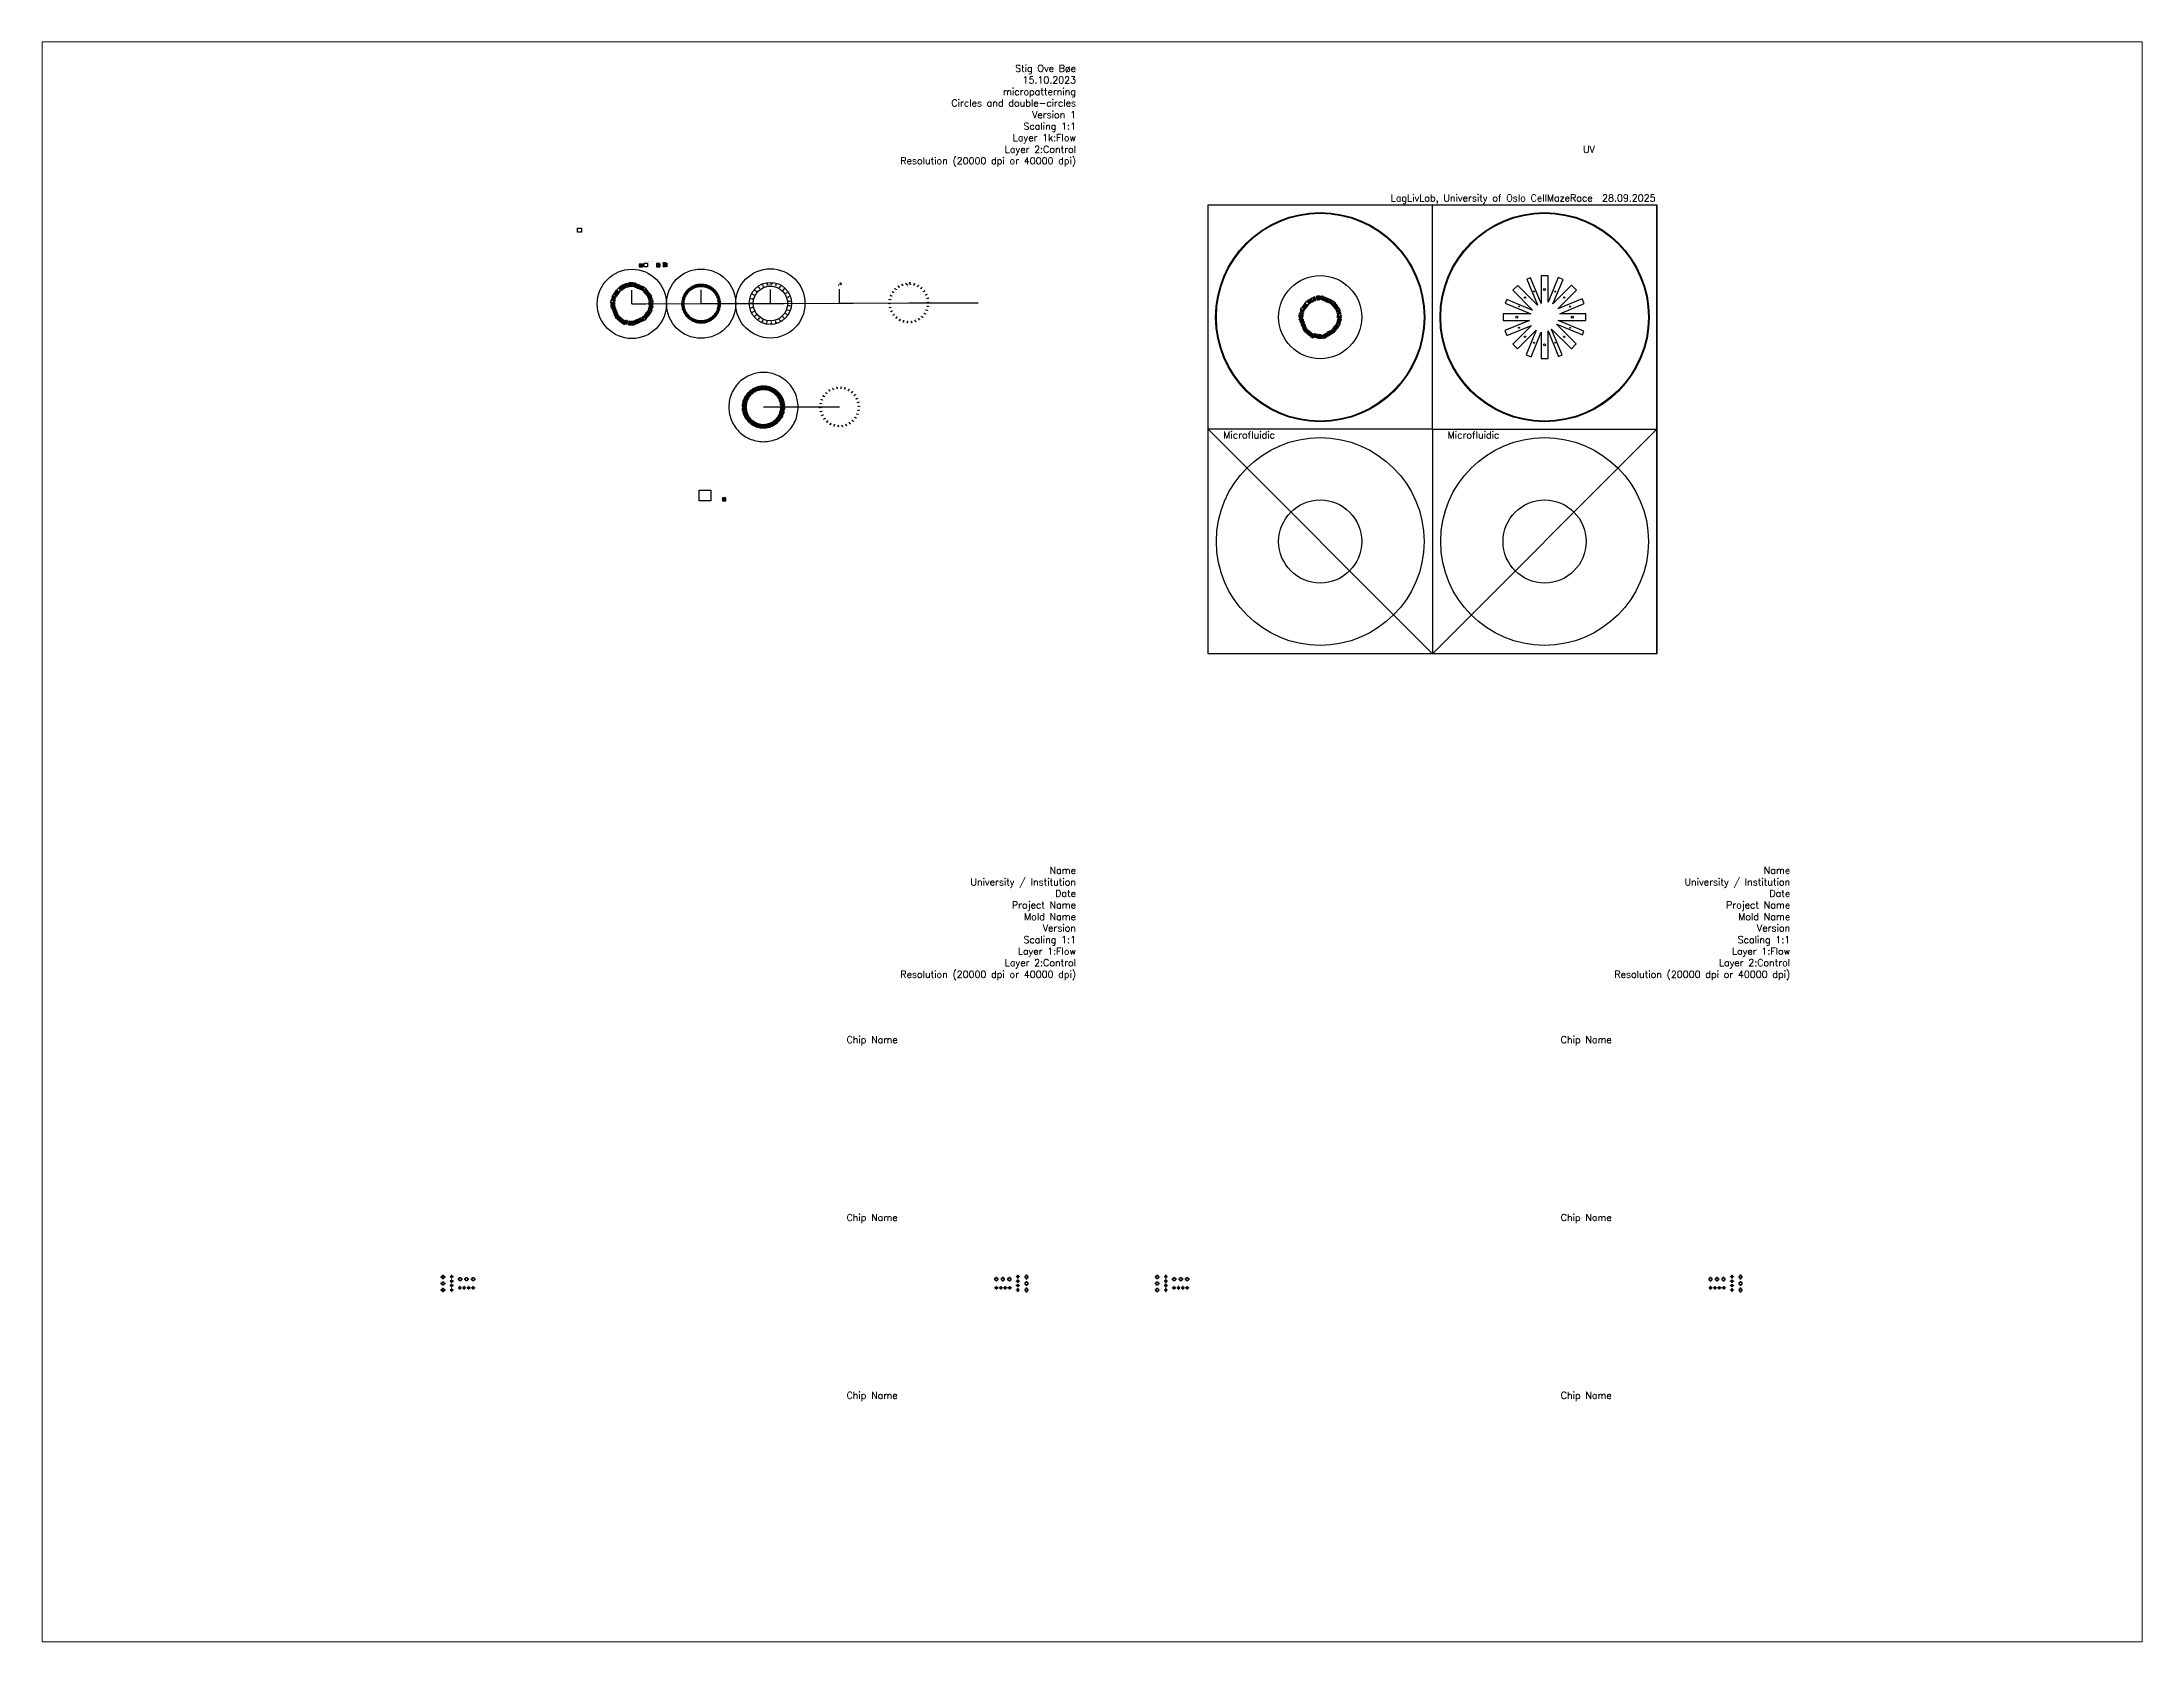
# Paper-space layout 'Layout2' of a CAD drawing. Extents: x 1.05 to 9.45, y 0.8 to 7.2.
# The model-space entities are those that its viewports show. They can reach past a viewport. Long polylines and large blocks are cut down to what shows.
import ezdxf

# ---------------------------------------------------------------- set-up
doc = ezdxf.new("R2010")
doc.units = 13
doc.header["$MEASUREMENT"] = 0
doc.layers.add('Flow', color=7, linetype='Continuous')
doc.styles.add('Title', font='complex.shx', dxfattribs={"height": 1000})

psp = doc.layouts.new('Layout2')

msp = doc.modelspace()

# ---------------------------------------------------------------- texts
at = {"layer": 'Flow'}
msp.add_text('Tony          Amina          Peder                Yousef            Dag 1', height=50, dxfattribs=at).set_placement((35472, 198325))
at = {"layer": 'Flow', "char_height": 1000, "style": 'Title'}
for s, insert, width, attachment_point in [('Stig Ove Bøe \\P\\pxqr;15.10.2023\\Pmicropatterning\\PCircles and double-circles\\PVersion 1\\P\\pt18;Scaling 1:1\\P\\ptz;Layer 1k:Flow\\PLayer 2:Control\\PResolution (20000 dpi or 40000 dpi)', (98510, 219346), 32300, 6), ('UV', (173436, 214516), 7559.59, 6), ('LagLivLab, University of Oslo CellMazeRace  28.09.2025', (182193, 207296), 46951.24, 6), ('Microfluidic', (127237, 173256), 7559.59, 6), ('Microfluidic', (159637, 173256), 7559.59, 6), ('Name\\PUniversity / Institution\\PDate\\P\\pxqr;Project Name\\PMold Name\\PVersion\\PScaling 1:1\\PLayer 1:Flow\\PLayer 2:Control\\PResolution (20000 dpi or 40000 dpi)', (98510, 102713), 32300, 6), ('Name\\PUniversity / Institution\\PDate\\P\\pxqr;Project Name\\PMold Name\\PVersion\\PScaling 1:1\\PLayer 1:Flow\\PLayer 2:Control\\PResolution (20000 dpi or 40000 dpi)', (201636, 102713), 32300, 6), ('Chip Name', (72748, 86440), 21569.29, 3), ('Chip Name', (175873, 86440), 21569.29, 3), ('Chip Name', (72748, 60757), 21569.29, 3), ('Chip Name', (175873, 60757), 21569.29, 3), ('Chip Name', (72748, 35074), 21569.29, 3), ('Chip Name', (175873, 35074), 21569.29, 3)]:
    msp.add_mtext(s, dxfattribs=dict(at, insert=insert, width=width, attachment_point=attachment_point))

# ---------------------------------------------------------------- blocks, each defined once
blk = doc.blocks.new('*U57')
at = {"layer": 'Flow'}
for centre in [(197, 94), (197, -88)]:
    blk.add_circle(centre, 30, dxfattribs=at)
blk = doc.blocks.new('*U58')
at = {"layer": 'Flow', "color": 0, "linetype": 'ByBlock', "lineweight": -2, "transparency": 16777216}
for p, rotation in [((52155, 193903), 53.41857711828879), ((52596, 194371), 40.06393283871658), ((53133, 194724), 26.70928855914435), ((53738, 194944), 13.35464427957218), ((54988, 194949), 347.2207512688772), ((55594, 194734), 333.866106989305), ((56134, 194385), 320.5114627097328), ((51613, 192088), 93.48250995700538), ((51725, 191455), 106.8371542365776), ((51649, 192730), 80.12786567743319), ((51981, 190865), 120.1917985161498), ((51833, 193346), 66.773221397861), ((56579, 193920), 307.1568184301607), ((57027, 191475), 253.7382413118719), ((56905, 193366), 293.8021741505884), ((57135, 192109), 267.092885591444), ((57093, 192751), 280.4475298710163), ((52367, 190350), 133.546442795722), ((52860, 189938), 146.9010870752942), ((53436, 189651), 160.2557313548664), ((54062, 189505), 173.6103756344386), ((54705, 189507), 186.9650199140108), ((55330, 189658), 200.319664193583), ((55904, 189949), 213.6743084731552), ((56394, 190365), 227.0289527527274), ((56776, 190883), 240.3835970322996)]:
    blk.add_blockref('*U57', p, dxfattribs=dict(at, rotation=rotation))
blk.add_blockref('*U57', (54377, 195018), dxfattribs=at)
blk = doc.blocks.new('*U59')
at = {"layer": 'Flow'}
for centre in [(201, 359), (201, 178)]:
    blk.add_circle(centre, 30, dxfattribs=at)
blk = doc.blocks.new('*U60')
at = {"layer": 'Flow', "color": 0, "linetype": 'ByBlock', "lineweight": -2, "transparency": 16777216}
for p, rotation in [((72515, 193993), 48.00042174808136), ((72904, 194343), 36.00031631106103), ((73356, 194604), 24.00021087404067), ((73853, 194766), 12.0001054370203), ((74893, 194766), 348.0030576735899), ((75390, 194604), 336.0029522365696), ((75842, 194343), 324.0028467995492), ((76231, 193993), 312.0027413625289), ((71887, 192059), 96.00084349616272), ((71887, 192582), 84.00073805914238), ((71995, 191548), 108.0009489331831), ((71995, 193093), 72.00063262212205), ((72208, 191070), 120.0010543702034), ((72208, 193570), 60.0005271851017), ((76538, 193571), 300.0026359255085), ((76751, 191548), 252.0022141774272), ((76751, 193093), 288.0025304884882), ((76859, 192059), 264.0023196144475), ((76859, 192582), 276.0024250514678), ((72515, 190648), 132.0011598072238), ((72904, 190298), 144.0012652442441), ((73356, 190037), 156.0013706812645), ((73853, 189875), 168.0014761182848), ((74373, 189820), 180.0015815552461), ((74893, 189875), 192.0016869923254), ((75390, 190037), 204.0017924293458), ((75843, 190298), 216.0018978663661), ((76231, 190648), 228.0020033033865), ((76538, 191070), 240.0021087404068)]:
    blk.add_blockref('*U59', p, dxfattribs=dict(at, rotation=rotation))
blk.add_blockref('*U59', (74373, 194820), dxfattribs=at)
blk = doc.blocks.new('*U63')
at = {"layer": 'Flow'}
for centre in [(201, 359), (201, 178)]:
    blk.add_circle(centre, 30, dxfattribs=at)
blk = doc.blocks.new('*U64')
at = {"layer": 'Flow', "color": 0, "linetype": 'ByBlock', "lineweight": -2, "transparency": 16777216}
for p, rotation in [((72515, 193993), 48.00042174808136), ((72904, 194343), 36.00031631106103), ((73356, 194604), 24.00021087404067), ((73853, 194766), 12.0001054370203), ((74893, 194766), 348.0030576735899), ((75390, 194604), 336.0029522365696), ((75842, 194343), 324.0028467995492), ((76231, 193993), 312.0027413625289), ((71887, 192059), 96.00084349616272), ((71887, 192582), 84.00073805914238), ((71995, 191548), 108.0009489331831), ((71995, 193093), 72.00063262212205), ((72208, 191070), 120.0010543702034), ((72208, 193570), 60.0005271851017), ((76538, 193571), 300.0026359255085), ((76751, 191548), 252.0022141774272), ((76751, 193093), 288.0025304884882), ((76859, 192059), 264.0023196144475), ((76859, 192582), 276.0024250514678), ((72515, 190648), 132.0011598072238), ((72904, 190298), 144.0012652442441), ((73356, 190037), 156.0013706812645), ((73853, 189875), 168.0014761182848), ((74373, 189820), 180.0015815552461), ((74893, 189875), 192.0016869923254), ((75390, 190037), 204.0017924293458), ((75843, 190298), 216.0018978663661), ((76231, 190648), 228.0020033033865), ((76538, 191070), 240.0021087404068)]:
    blk.add_blockref('*U63', p, dxfattribs=dict(at, rotation=rotation))
blk.add_blockref('*U63', (74373, 194820), dxfattribs=at)
blk = doc.blocks.new('*U65')
at = {"layer": 'Flow'}
for p, q in [((-254, -709), (-254, -737)), ((-254, -737), (-207, -737)), ((-207, -783), (-252, -783)), ((-252, -783), (-252, -875)), ((-252, -875), (-132, -875)), ((-186, -1028), (-225, -1028)), ((-225, -1028), (-225, -1253)), ((-207, -737), (-207, -783)), ((-69, -987), (-186, -987)), ((-186, -987), (-186, -1028)), ((-132, -875), (-132, -936)), ((-132, -936), (-69, -936)), ((-69, -936), (-69, -987)), ((261, -1257), (261, -710))]:
    blk.add_line(p, q, dxfattribs=at)
for points in [[(-100, -756), (-100, -799), (-132, -799), (-132, -865), (-242, -865), (-242, -793), (-197, -793), (-197, -727), (-244, -727), (-244, -709, -0.0064453), (-165, -703), (-165, -756)], [(53, -1008), (53, -1112), (-61, -1112), (-61, -1175), (-141, -1175), (-141, -1247, 0.0073837), (-215, -1252), (-215, -1038), (-186, -1038), (-186, -1124), (-118, -1124), (-118, -1069), (4, -1069), (4, -1008)], [(73, -755), (73, -870), (-69, -870), (-69, -926), (-122, -926), (-122, -809), (-90, -809), (-90, -746), (-155, -746), (-155, -703, -0.0099675), (-34, -699), (-34, -850), (33, -850), (33, -755)], [(102, -700), (102, -1245, 0.0233211), (-131, -1247), (-131, -1185), (-51, -1185), (-51, -1122), (63, -1122), (63, -998), (4, -998), (4, -880), (83, -880), (83, -745), (23, -745), (23, -840), (-24, -840), (-24, -699, -0.0103487)], [(141, -702), (141, -1247, 0.0028746), (112, -1246), (112, -701, -0.0023596)], [(231, -884, -1), (171, -884, -1)], [(231, -1066, -1), (171, -1066, -1)]]:
    blk.add_lwpolyline(points, format="xyb", close=True, dxfattribs=at)
blk.add_lwpolyline([(-6, -880), (-6, -1059), (-128, -1059), (-128, -1114), (-176, -1114), (-176, -997), (-59, -997), (-59, -880)], close=True, dxfattribs=at)
for centre in [(201, -884), (201, -1066)]:
    blk.add_circle(centre, 30, dxfattribs=at)
for radius, start, end in [(5000, 84, 96), (3044, 94.78063, 96), (2500, 95.15977, 96), (3044, 84, 85.08941), (2500, 84, 84.0166)]:
    blk.add_arc((0, -3743), radius, start, end, dxfattribs=at)
blk = doc.blocks.new('*U66')
at = {"layer": 'Flow', "color": 0, "linetype": 'ByBlock', "lineweight": -2, "transparency": 16777216}
for p, rotation in [((51850, 180706), 24.00387792624265), ((52595, 180948), 12.00193896312128), ((54148, 180949), 348.0562299305187), ((54892, 180708), 336.0542909673973), ((49813, 178443), 72.01163377872797), ((50131, 179158), 60.00969481560666), ((50591, 179791), 48.00775585248532), ((51173, 180315), 36.00581688936398), ((55571, 180317), 324.0523520042759), ((56153, 179794), 312.0504130411546), ((56613, 179161), 300.0484740780333), ((56932, 178446), 288.0465351149119), ((49650, 177677), 84.0135727418493), ((49651, 176894), 96.01551170497066), ((49814, 176129), 108.017450668092), ((50132, 175414), 120.0193896312133), ((50592, 174781), 132.0213285943346), ((56156, 174784), 228.0368402993053), ((56616, 175417), 240.0387792624266), ((56934, 176132), 252.0407182255479), ((57096, 177681), 276.0445961517906), ((57096, 176898), 264.0426571886692), ((51174, 174257), 144.023267557456), ((51852, 173866), 156.0252065205773), ((52597, 173625), 168.0271454836987), ((53375, 173543), 180.0290844468185), ((54153, 173626), 192.0310234099412), ((54898, 173868), 204.0329623730626), ((55575, 174260), 216.034901336184)]:
    blk.add_blockref('*U65', p, dxfattribs=dict(at, rotation=rotation))
blk.add_blockref('*U65', (53373, 181030), dxfattribs=at)
blk = doc.blocks.new('*U69')
at = {"layer": 'Flow'}
for p, q in [((-250, 150), (-280, 150)), ((-119, 150), (-250, 150)), ((-92, 18), (-212, 18)), ((-212, 18), (-212, 1)), ((-212, -134), (-212, 1)), ((-192, 1), (-92, 1)), ((-192, 1), (-192, -134)), ((-119, 70), (-119, 150)), ((-79, 70), (-119, 70)), ((-19, 150), (-99, 150)), ((-99, 150), (-99, 90)), ((-99, 90), (-19, 90)), ((-92, 1), (-92, 18)), ((-79, -50), (-79, 70)), ((-59, -70), (-59, 70)), ((1, 70), (-59, 70)), ((-26, 21), (44, 21)), ((-26, 21), (-26, -69)), ((-19, 90), (-19, 150)), ((-6, -49), (-6, 1)), ((24, 1), (-6, 1)), ((64, 150), (1, 150)), ((1, 150), (1, 70)), ((24, 1), (24, -19)), ((44, 21), (44, 1)), ((44, 1), (144, 1)), ((64, 66), (64, 150)), ((84, 66), (64, 66)), ((64, 46), (84, 46)), ((64, 26), (64, 46)), ((104, 26), (64, 26)), ((174, 150), (84, 150)), ((84, 86), (84, 150)), ((84, 86), (104, 86)), ((84, 66), (84, 46)), ((104, 86), (104, 61)), ((174, 61), (104, 61)), ((104, 26), (104, 41)), ((104, 41), (194, 41)), ((144, 1), (144, -89)), ((174, 61), (174, 150)), ((250, 150), (194, 150)), ((194, 150), (194, 61)), ((194, 61), (214, 61)), ((194, -89), (194, 41)), ((214, 61), (214, -109)), ((250, 150), (280, 150)), ((-250, -150), (-159, -150)), ((-192, -134), (-212, -134)), ((-79, -50), (-159, -50)), ((-159, -50), (-159, -150)), ((-139, -150), (-139, -70)), ((-139, -70), (-59, -70)), ((-139, -150), (-21, -150)), ((-26, -69), (24, -69)), ((24, -89), (-21, -89)), ((-21, -89), (-21, -150)), ((44, -49), (-6, -49)), ((-1, -150), (-1, -109)), ((-1, -109), (44, -109)), ((-1, -150), (250, -150)), ((250, -150), (-1, -150)), ((0, -150), (250, -150)), ((124, -19), (24, -19)), ((24, -89), (24, -69)), ((44, -49), (44, -109)), ((124, -19), (124, -109)), ((124, -109), (214, -109)), ((194, -89), (144, -89))]:
    blk.add_line(p, q, dxfattribs=at)
for points in [[(-19, 150), (-19, 150)], [(1, 150), (1, 150)]]:
    blk.add_lwpolyline(points, dxfattribs=at)
for centre in [(-209, 43), (-172, 76), (-153, 123)]:
    blk.add_ellipse(centre, major_axis=(0, -20), ratio=1, dxfattribs=at)
blk = doc.blocks.new('*U70')
at = {"layer": 'Flow', "color": 0, "linetype": 'ByBlock', "lineweight": -2, "transparency": 16777216}
for p, rotation in [((42510, 194081), 45.01962217113012), ((42909, 194409), 33.76471662834756), ((43365, 194652), 22.50981108556505), ((43859, 194802), 11.25490554278251), ((44880, 194804), 348.9020718262583), ((45375, 194655), 337.6471662834757), ((45831, 194413), 326.3922607406931), ((46232, 194086), 315.1373551979107), ((41789, 192731), 78.78433879947765), ((41790, 191703), 101.2941498850427), ((41739, 192217), 90.03924434226019), ((41939, 193226), 67.52943325669513), ((41940, 191209), 112.5490554278252), ((42182, 193681), 56.27452771391262), ((42184, 190753), 123.8039609706077), ((46560, 193687), 303.8824496551281), ((46566, 190759), 236.3530163984329), ((46805, 193232), 292.6275441123456), ((46809, 191215), 247.6079219412155), ((46956, 192738), 281.372638569563), ((46958, 191710), 258.862827483998), ((47008, 192224), 270.1177330267806), ((42513, 190354), 135.0588665133903), ((42912, 190027), 146.3137720561728), ((43368, 189784), 157.5686775989553), ((43863, 189634), 168.8235831417379), ((44377, 189585), 180.0784886845186), ((44891, 189636), 191.3333942273028), ((45385, 189787), 202.5882997700854), ((45840, 190031), 213.8432053128679), ((46239, 190359), 225.0981108556505)]:
    blk.add_blockref('*U69', p, dxfattribs=dict(at, rotation=rotation))
blk.add_blockref('*U69', (44373, 194853), dxfattribs=at)

# ---------------------------------------------------------------- linework, layer by layer
at = {"layer": 'Flow'}
for p, q in [((117572, 204472), (117572, 206472)), ((149972, 174072), (149972, 206472)), ((182372, 141672), (182372, 206472)), ((35580, 197942), (35449, 197942)), ((35449, 197642), (35540, 197642)), ((35449, 197642), (35449, 197542)), ((35449, 197542), (35949, 197542)), ((35607, 197810), (35487, 197810)), ((35487, 197810), (35487, 197792)), ((35487, 197657), (35487, 197792)), ((35507, 197657), (35487, 197657)), ((35507, 197792), (35607, 197792)), ((35507, 197792), (35507, 197657)), ((35620, 197742), (35540, 197742)), ((35540, 197742), (35540, 197642)), ((35560, 197642), (35560, 197722)), ((35560, 197722), (35640, 197722)), ((35560, 197642), (35678, 197642)), ((35580, 197862), (35580, 197942)), ((35620, 197862), (35580, 197862)), ((35680, 197942), (35600, 197942)), ((35600, 197942), (35600, 197882)), ((35600, 197882), (35680, 197882)), ((35607, 197792), (35607, 197810)), ((35620, 197742), (35620, 197862)), ((35640, 197722), (35640, 197862)), ((35700, 197862), (35640, 197862)), ((35673, 197813), (35743, 197813)), ((35673, 197813), (35673, 197723)), ((35673, 197723), (35723, 197723)), ((35723, 197703), (35678, 197703)), ((35678, 197703), (35678, 197642)), ((35680, 197882), (35680, 197942)), ((35693, 197743), (35693, 197793)), ((35723, 197793), (35693, 197793)), ((35743, 197743), (35693, 197743)), ((35698, 197642), (35698, 197683)), ((35698, 197683), (35743, 197683)), ((35698, 197642), (35949, 197642)), ((35949, 197642), (35698, 197642)), ((35763, 197942), (35700, 197942)), ((35700, 197942), (35700, 197862)), ((35723, 197793), (35723, 197773)), ((35823, 197773), (35723, 197773)), ((35723, 197703), (35723, 197723)), ((35743, 197813), (35743, 197793)), ((35743, 197793), (35843, 197793)), ((35743, 197743), (35743, 197683)), ((35763, 197858), (35763, 197942)), ((35783, 197858), (35763, 197858)), ((35763, 197838), (35783, 197838)), ((35763, 197818), (35763, 197838)), ((35803, 197818), (35763, 197818)), ((35873, 197942), (35783, 197942)), ((35783, 197878), (35783, 197942)), ((35783, 197878), (35803, 197878)), ((35783, 197858), (35783, 197838)), ((35803, 197878), (35803, 197853)), ((35873, 197853), (35803, 197853)), ((35803, 197818), (35803, 197833)), ((35803, 197833), (35893, 197833)), ((35823, 197773), (35823, 197683)), ((35823, 197683), (35913, 197683)), ((35843, 197793), (35843, 197703)), ((35893, 197703), (35843, 197703)), ((35873, 197853), (35873, 197942)), ((35949, 197942), (35893, 197942)), ((35893, 197942), (35893, 197853)), ((35893, 197853), (35913, 197853)), ((35893, 197703), (35893, 197833)), ((35913, 197853), (35913, 197683)), ((35949, 197542), (35949, 197642)), ((38209, 197515), (37929, 197515)), ((38889, 198087), (38889, 198059)), ((38889, 198059), (38935, 198059)), ((38890, 198013), (38935, 198013)), ((38890, 197921), (38890, 198013)), ((38890, 197921), (39011, 197921)), ((38899, 198069), (38899, 198087)), ((38945, 198069), (38899, 198069)), ((38900, 197931), (38900, 198003)), ((38945, 198003), (38900, 198003)), ((39011, 197931), (38900, 197931)), ((38918, 197768), (38957, 197768)), ((38918, 197768), (38957, 197768)), ((38918, 197543), (38918, 197768)), ((38928, 197758), (38928, 197543)), ((38957, 197758), (38928, 197758)), ((38935, 198013), (38935, 198059)), ((38945, 198003), (38945, 198069)), ((38957, 197809), (39073, 197809)), ((38957, 197768), (38957, 197809)), ((38957, 197758), (38957, 197671)), ((39024, 197671), (38957, 197671)), ((38977, 198093), (38977, 198040)), ((38977, 198040), (39042, 198040)), ((38987, 198093), (38987, 198050)), ((39052, 198050), (38987, 198050)), ((39001, 197621), (39081, 197621)), ((39001, 197549), (39001, 197621)), ((39042, 197997), (39011, 197997)), ((39011, 197997), (39011, 197931)), ((39011, 197921), (39011, 197860)), ((39011, 197860), (39073, 197860)), ((39011, 197611), (39011, 197549)), ((39091, 197611), (39011, 197611)), ((39021, 197870), (39021, 197987)), ((39052, 197987), (39021, 197987)), ((39073, 197870), (39021, 197870)), ((39024, 197727), (39024, 197671)), ((39146, 197727), (39024, 197727)), ((39042, 198040), (39042, 197997)), ((39052, 198050), (39052, 197987)), ((39073, 197926), (39215, 197926)), ((39073, 197870), (39073, 197926)), ((39073, 197809), (39073, 197860)), ((39081, 197684), (39196, 197684)), ((39081, 197621), (39081, 197684)), ((39091, 197674), (39091, 197611)), ((39206, 197674), (39091, 197674)), ((39108, 198097), (39108, 197946)), ((39108, 197946), (39176, 197946)), ((39118, 197956), (39118, 198097)), ((39118, 197956), (39166, 197956)), ((39146, 197916), (39146, 197798)), ((39225, 197916), (39146, 197916)), ((39146, 197798), (39206, 197798)), ((39206, 197798), (39146, 197798)), ((39146, 197788), (39146, 197727)), ((39146, 197788), (39196, 197788)), ((39166, 198051), (39225, 198051)), ((39166, 197956), (39166, 198051)), ((39176, 198041), (39176, 197946)), ((39176, 198041), (39215, 198041)), ((39196, 197788), (39196, 197684)), ((39206, 197798), (39206, 197674)), ((39215, 197926), (39215, 198041)), ((39225, 197916), (39225, 198051)), ((39225, 198050), (39225, 197924)), ((39244, 197551), (39244, 198095)), ((39254, 198095), (39254, 197550)), ((39283, 197549), (39283, 198094)), ((39403, 198086), (39403, 197539)), ((32126, 194146), (32179, 194223)), ((32247, 194062), (32126, 194146)), ((32179, 194223), (32421, 194479)), ((32266, 194089), (32247, 194062)), ((32499, 193927), (32266, 194089)), ((32549, 194560), (32421, 194479)), ((32638, 194418), (32549, 194560)), ((32751, 194489), (32638, 194418)), ((32686, 194055), (32871, 194171)), ((32857, 194320), (32751, 194489)), ((33127, 194922), (32773, 194700)), ((32773, 194700), (32809, 194641)), ((32801, 194284), (32857, 194320)), ((32871, 194171), (32801, 194284)), ((32809, 194641), (32873, 194681)), ((32926, 194596), (32855, 194552)), ((32855, 194552), (32900, 194482)), ((32873, 194681), (32926, 194596)), ((32900, 194482), (32942, 194508)), ((32924, 194536), (33065, 194625)), ((32942, 194508), (32924, 194536)), ((32986, 194752), (33113, 194832)), ((33065, 194625), (32986, 194752)), ((33113, 194832), (33263, 194592)), ((33127, 194922), (33303, 195042)), ((33263, 194592), (33235, 194574)), ((33235, 194574), (33314, 194449)), ((33303, 195042), (33324, 194953)), ((33314, 194449), (33392, 194498)), ((33346, 194864), (33367, 194775)), ((33367, 194775), (33388, 194686)), ((33435, 195074), (33392, 195064)), ((33413, 194975), (33392, 195064)), ((33431, 194507), (33392, 194498)), ((33431, 194507), (33392, 194498)), ((33410, 194597), (33431, 194507)), ((33451, 195007), (33435, 195074)), ((33456, 194796), (33435, 194885)), ((33451, 195007), (33483, 194873)), ((33478, 194707), (33456, 194796)), ((33520, 194529), (33499, 194618)), ((33515, 194740), (33547, 194606)), ((33563, 194539), (33520, 194529)), ((33547, 194606), (33563, 194539)), ((33568, 195106), (33601, 195114)), ((33584, 195039), (33568, 195106)), ((33617, 194906), (33584, 195039)), ((33601, 195114), (33610, 195116)), ((33610, 195116), (33653, 194938)), ((33681, 194638), (33649, 194772)), ((33681, 194638), (33697, 194571)), ((33696, 194760), (33739, 194582)), ((33697, 194571), (33729, 194579)), ((33729, 194579), (33739, 194582)), ((33789, 195159), (33837, 195171)), ((33832, 194981), (33789, 195159)), ((33891, 195184), (33837, 195171)), ((33917, 194624), (33875, 194803)), ((33923, 194814), (33891, 195184)), ((33917, 194624), (33966, 194636)), ((33966, 194636), (33923, 194814)), ((33930, 195193), (34055, 195213)), ((34069, 194849), (33930, 195193)), ((34112, 194671), (34069, 194849)), ((34120, 195219), (34120, 195191)), ((34120, 195191), (34166, 195191)), ((34121, 195145), (34166, 195145)), ((34121, 195053), (34121, 195145)), ((34121, 195053), (34242, 195053)), ((34130, 195201), (34130, 195220)), ((34176, 195201), (34130, 195201)), ((34131, 195063), (34131, 195135)), ((34176, 195135), (34131, 195135)), ((34242, 195063), (34131, 195063)), ((34149, 194900), (34188, 194900)), ((34149, 194900), (34188, 194900)), ((34149, 194675), (34149, 194900)), ((34159, 194890), (34159, 194676)), ((34188, 194890), (34159, 194890)), ((34166, 195145), (34166, 195191)), ((34176, 195135), (34176, 195201)), ((34188, 194942), (34304, 194942)), ((34188, 194900), (34188, 194942)), ((34188, 194890), (34188, 194804)), ((34255, 194804), (34188, 194804)), ((34208, 195225), (34208, 195172)), ((34208, 195172), (34273, 195172)), ((34218, 195225), (34218, 195182)), ((34283, 195182), (34218, 195182)), ((34232, 194753), (34312, 194753)), ((34232, 194681), (34232, 194753)), ((34273, 195129), (34242, 195129)), ((34242, 195129), (34242, 195063)), ((34242, 195053), (34242, 194992)), ((34242, 194992), (34304, 194992)), ((34242, 194682), (34480, 194759)), ((34242, 194743), (34242, 194682)), ((34322, 194743), (34242, 194743)), ((34252, 195002), (34252, 195119)), ((34283, 195119), (34252, 195119)), ((34304, 195002), (34252, 195002)), ((34255, 194859), (34255, 194804)), ((34377, 194859), (34255, 194859)), ((34273, 195172), (34273, 195129)), ((34283, 195182), (34283, 195119)), ((34304, 195058), (34446, 195058)), ((34304, 195002), (34304, 195058)), ((34304, 194942), (34304, 194992)), ((34312, 194816), (34426, 194816)), ((34312, 194753), (34312, 194816)), ((34322, 194806), (34322, 194743)), ((34436, 194806), (34322, 194806)), ((34339, 195229), (34339, 195078)), ((34339, 195078), (34407, 195078)), ((34349, 195088), (34349, 195229)), ((34349, 195088), (34397, 195088)), ((34373, 192185), (34373, 194185)), ((34377, 195048), (34377, 194930)), ((34456, 195048), (34377, 195048)), ((34377, 194930), (34436, 194930)), ((34436, 194930), (34377, 194930)), ((34377, 194920), (34377, 194859)), ((34377, 194920), (34426, 194920)), ((34397, 195183), (34456, 195183)), ((34397, 195088), (34397, 195183)), ((34407, 195173), (34407, 195078)), ((34407, 195173), (34446, 195173)), ((34426, 194920), (34426, 194816)), ((34436, 194930), (34436, 194806)), ((34446, 195058), (34446, 195173)), ((34456, 195048), (34456, 195183)), ((34456, 195182), (34456, 195056)), ((34475, 195228), (34683, 195216)), ((34499, 194751), (34480, 194759)), ((34521, 194800), (34499, 194751)), ((34524, 194798), (34521, 194800)), ((34556, 194869), (34524, 194798)), ((34560, 194867), (34556, 194869)), ((34598, 194953), (34560, 194867)), ((34575, 194717), (34583, 194735)), ((34847, 194595), (34575, 194717)), ((34583, 194735), (34856, 194614)), ((34593, 194768), (34625, 194839)), ((34597, 194766), (34593, 194768)), ((34595, 194761), (34597, 194766)), ((34867, 194640), (34595, 194761)), ((34605, 194949), (34598, 194953)), ((34638, 195022), (34605, 194949)), ((34621, 194840), (34659, 194926)), ((34625, 194839), (34621, 194840)), ((34647, 195018), (34638, 195022)), ((34675, 195082), (34647, 195018)), ((34651, 194929), (34683, 195001)), ((34659, 194926), (34651, 194929)), ((34679, 195081), (34675, 195082)), ((34677, 195004), (34706, 195069)), ((34683, 195001), (34677, 195004)), ((34697, 195123), (34679, 195081)), ((34713, 195202), (34683, 195216)), ((34701, 195121), (34697, 195123)), ((34700, 195173), (34713, 195202)), ((34705, 195171), (34700, 195173)), ((34712, 195147), (34701, 195121)), ((34701, 195071), (34720, 195113)), ((34706, 195069), (34701, 195071)), ((34706, 195174), (34705, 195171)), ((34725, 195165), (34706, 195174)), ((34718, 195200), (34707, 195177)), ((34707, 195177), (34727, 195168)), ((34714, 195146), (34712, 195147)), ((34720, 195159), (34714, 195146)), ((34716, 195114), (34719, 195121)), ((34720, 195113), (34716, 195114)), ((34740, 195190), (34718, 195200)), ((34719, 195121), (34757, 195104)), ((34722, 195158), (34720, 195159)), ((34720, 195123), (34723, 195130)), ((34757, 195106), (34720, 195123)), ((34722, 195158), (34725, 195165)), ((34761, 195113), (34723, 195130)), ((34725, 195133), (34728, 195140)), ((34725, 195133), (34762, 195116)), ((34726, 195141), (34729, 195147)), ((34728, 195140), (34726, 195141)), ((34727, 195168), (34728, 195173)), ((34728, 195173), (34731, 195171)), ((34768, 195130), (34729, 195147)), ((34732, 195161), (34730, 195155)), ((34732, 195154), (34730, 195155)), ((34730, 195151), (34732, 195154)), ((34730, 195151), (34769, 195133)), ((34740, 195190), (34731, 195171)), ((34732, 195161), (34748, 195153)), ((34734, 195170), (34743, 195189)), ((34734, 195170), (34736, 195169)), ((34736, 195169), (34734, 195164)), ((34750, 195156), (34734, 195164)), ((34761, 195181), (34743, 195189)), ((34746, 195149), (34748, 195153)), ((34751, 195147), (34746, 195149)), ((34750, 195156), (34761, 195181)), ((34765, 195179), (34751, 195147)), ((34753, 195096), (34757, 195104)), ((34784, 195083), (34753, 195096)), ((34757, 195106), (34761, 195113)), ((34767, 194832), (34757, 194809)), ((34757, 194809), (34912, 194740)), ((34762, 195116), (34768, 195130)), ((34786, 195170), (34765, 195179)), ((34922, 194763), (34767, 194832)), ((34769, 195133), (34786, 195170)), ((34816, 195156), (34784, 195083)), ((34796, 194881), (34806, 194903)), ((34908, 194831), (34796, 194881)), ((34806, 194903), (34808, 194903)), ((34808, 194903), (34903, 195118)), ((34908, 195116), (34812, 194901)), ((34812, 194901), (34922, 194852)), ((34903, 195118), (34816, 195156)), ((34847, 194595), (34856, 194614)), ((34867, 194640), (34912, 194740)), ((34908, 194650), (34878, 194582)), ((34938, 194555), (34878, 194582)), ((35049, 195053), (34908, 195116)), ((34968, 194623), (34908, 194650)), ((34961, 194769), (34920, 194676)), ((34920, 194676), (34979, 194649)), ((34922, 194763), (34927, 194775)), ((34938, 194555), (34968, 194623)), ((35006, 194972), (34957, 194862)), ((34991, 194613), (34961, 194545)), ((35028, 194515), (34961, 194545)), ((35014, 194728), (34979, 194649)), ((34987, 194847), (35037, 194958)), ((35058, 194583), (34991, 194613)), ((34995, 194794), (35057, 194767)), ((35068, 194791), (34999, 194822)), ((35002, 194639), (35037, 194717)), ((35002, 194639), (35070, 194609)), ((35014, 194968), (35006, 194972)), ((35044, 195035), (35014, 194968)), ((35037, 194717), (35014, 194728)), ((35028, 194515), (35058, 194583)), ((35030, 194962), (35059, 195028)), ((35037, 194958), (35030, 194962)), ((35042, 195037), (35049, 195053)), ((35061, 195029), (35042, 195037)), ((35059, 195028), (35044, 195035)), ((35117, 194654), (35051, 194505)), ((35118, 194475), (35051, 194505)), ((35057, 194767), (35060, 194773)), ((35060, 194773), (35175, 194721)), ((35068, 195045), (35061, 195029)), ((35066, 194788), (35068, 194791)), ((35182, 194737), (35066, 194788)), ((35284, 194948), (35068, 195045)), ((35070, 194609), (35104, 194687)), ((35104, 194687), (35151, 194666)), ((35113, 194580), (35141, 194644)), ((35135, 194570), (35113, 194580)), ((35141, 194644), (35117, 194654)), ((35184, 194623), (35118, 194475)), ((35163, 194633), (35135, 194570)), ((35217, 194636), (35141, 194465)), ((35241, 194420), (35141, 194465)), ((35175, 194721), (35151, 194666)), ((35184, 194623), (35163, 194633)), ((35271, 194875), (35173, 194656)), ((35173, 194656), (35217, 194636)), ((35258, 194908), (35182, 194737)), ((35271, 194407), (35241, 194420)), ((35251, 194715), (35256, 194727)), ((35316, 194686), (35251, 194715)), ((35256, 194727), (35263, 194723)), ((35265, 194905), (35258, 194908)), ((35263, 194723), (35277, 194753)), ((35265, 194905), (35284, 194948)), ((35287, 194947), (35268, 194903)), ((35319, 194881), (35268, 194903)), ((35281, 194751), (35268, 194721)), ((35268, 194721), (35321, 194698)), ((35271, 194875), (35309, 194858)), ((35284, 194435), (35271, 194407)), ((35276, 194405), (35286, 194428)), ((35298, 194395), (35276, 194405)), ((35289, 194433), (35284, 194435)), ((35286, 194428), (35305, 194420)), ((35338, 194924), (35287, 194947)), ((35288, 194431), (35289, 194433)), ((35307, 194423), (35288, 194431)), ((35309, 194858), (35297, 194831)), ((35298, 194395), (35306, 194414)), ((35309, 194412), (35301, 194393)), ((35319, 194386), (35301, 194393)), ((35305, 194420), (35303, 194415)), ((35303, 194415), (35306, 194414)), ((35310, 194430), (35307, 194423)), ((35308, 194431), (35313, 194444)), ((35310, 194430), (35308, 194431)), ((35309, 194412), (35311, 194412)), ((35311, 194412), (35314, 194417)), ((35312, 194678), (35316, 194686)), ((35328, 194671), (35312, 194678)), ((35312, 194444), (35323, 194470)), ((35313, 194444), (35312, 194444)), ((35330, 194410), (35314, 194417)), ((35315, 194420), (35318, 194426)), ((35315, 194420), (35331, 194413)), ((35320, 194425), (35318, 194426)), ((35325, 194895), (35319, 194881)), ((35330, 194410), (35319, 194386)), ((35320, 194472), (35338, 194514)), ((35323, 194470), (35320, 194472)), ((35321, 194429), (35320, 194425)), ((35321, 194698), (35408, 194893)), ((35321, 194429), (35360, 194411)), ((35322, 194878), (35343, 194925)), ((35326, 194876), (35322, 194878)), ((35326, 194438), (35323, 194432)), ((35362, 194414), (35323, 194432)), ((35323, 194384), (35338, 194416)), ((35344, 194374), (35323, 194384)), ((35338, 194924), (35325, 194895)), ((35325, 194895), (35325, 194895)), ((35347, 194923), (35326, 194876)), ((35327, 194437), (35326, 194438)), ((35327, 194817), (35359, 194889)), ((35330, 194445), (35327, 194437)), ((35423, 194886), (35328, 194671)), ((35329, 194873), (35350, 194921)), ((35333, 194871), (35329, 194873)), ((35330, 194445), (35368, 194428)), ((35333, 194418), (35331, 194413)), ((35335, 194455), (35332, 194448)), ((35369, 194431), (35332, 194448)), ((35354, 194919), (35333, 194871)), ((35338, 194416), (35333, 194418)), ((35335, 194515), (35364, 194580)), ((35338, 194514), (35335, 194515)), ((35372, 194439), (35335, 194455)), ((35336, 194872), (35356, 194917)), ((35339, 194870), (35336, 194872)), ((35339, 194463), (35336, 194457)), ((35336, 194457), (35373, 194440)), ((35360, 194916), (35339, 194870)), ((35342, 194462), (35339, 194463)), ((35342, 194870), (35362, 194914)), ((35346, 194869), (35342, 194870)), ((35361, 194504), (35342, 194462)), ((35343, 194925), (35347, 194923)), ((35360, 194411), (35344, 194374)), ((35365, 194912), (35346, 194869)), ((35350, 194921), (35354, 194919)), ((35355, 194584), (35387, 194656)), ((35364, 194580), (35355, 194584)), ((35356, 194917), (35360, 194916)), ((35359, 194890), (35368, 194911)), ((35359, 194889), (35359, 194890)), ((35366, 194501), (35361, 194504)), ((35362, 194914), (35365, 194912)), ((35368, 194428), (35362, 194414)), ((35394, 194566), (35366, 194501)), ((35408, 194893), (35368, 194911)), ((35372, 194439), (35369, 194431)), ((35377, 194448), (35373, 194440)), ((35375, 194361), (35407, 194434)), ((35461, 194322), (35375, 194361)), ((35407, 194434), (35377, 194448)), ((35379, 194660), (35417, 194745)), ((35387, 194656), (35379, 194660)), ((35401, 194563), (35394, 194566)), ((35433, 194636), (35401, 194563)), ((35414, 194746), (35445, 194817)), ((35417, 194745), (35414, 194746)), ((35444, 194877), (35423, 194886)), ((35440, 194632), (35433, 194636)), ((35478, 194718), (35440, 194632)), ((35441, 194819), (35463, 194869)), ((35445, 194817), (35441, 194819)), ((35463, 194869), (35444, 194877)), ((35557, 194537), (35461, 194322)), ((35466, 194320), (35562, 194535)), ((35607, 194257), (35466, 194320)), ((35482, 194716), (35478, 194718)), ((35514, 194787), (35482, 194716)), ((35517, 194785), (35514, 194787)), ((35520, 194790), (35517, 194785)), ((35792, 194669), (35520, 194790)), ((35539, 194835), (35531, 194816)), ((35531, 194816), (35804, 194695)), ((35812, 194713), (35539, 194835)), ((35566, 194561), (35555, 194538)), ((35555, 194538), (35557, 194537)), ((35562, 194535), (35672, 194486)), ((35677, 194511), (35566, 194561)), ((35582, 194614), (35592, 194637)), ((35737, 194545), (35582, 194614)), ((35592, 194637), (35747, 194568)), ((35614, 194273), (35607, 194257)), ((35633, 194265), (35614, 194273)), ((35617, 194273), (35647, 194340)), ((35632, 194266), (35617, 194273)), ((35626, 194249), (35633, 194265)), ((35842, 194153), (35626, 194249)), ((35662, 194333), (35632, 194266)), ((35638, 194343), (35687, 194453)), ((35647, 194340), (35638, 194343)), ((35669, 194330), (35662, 194333)), ((35719, 194441), (35669, 194330)), ((35737, 194545), (35732, 194534)), ((35814, 194419), (35745, 194449)), ((35792, 194669), (35747, 194568)), ((35759, 194513), (35801, 194606)), ((35763, 194471), (35825, 194443)), ((35801, 194606), (35860, 194579)), ((35812, 194713), (35804, 194695)), ((35812, 194632), (35842, 194700)), ((35872, 194605), (35812, 194632)), ((35815, 194422), (35814, 194419)), ((35931, 194370), (35815, 194422)), ((35825, 194443), (35822, 194437)), ((35822, 194437), (35938, 194385)), ((35825, 194501), (35860, 194579)), ((35848, 194491), (35825, 194501)), ((35902, 194673), (35842, 194700)), ((35862, 194196), (35842, 194153)), ((35845, 194151), (35865, 194195)), ((35896, 194129), (35845, 194151)), ((35883, 194569), (35848, 194491)), ((35855, 194199), (35931, 194370)), ((35862, 194196), (35855, 194199)), ((35916, 194172), (35865, 194195)), ((35902, 194673), (35872, 194605)), ((35883, 194569), (35951, 194539)), ((35888, 194212), (35985, 194431)), ((35888, 194212), (35926, 194195)), ((35895, 194595), (35925, 194663)), ((35962, 194565), (35895, 194595)), ((35896, 194129), (35909, 194158)), ((35920, 194171), (35899, 194124)), ((35899, 194124), (35903, 194123)), ((35903, 194123), (35924, 194170)), ((35928, 194170), (35907, 194122)), ((35907, 194122), (35911, 194120)), ((35909, 194158), (35910, 194158)), ((35910, 194158), (35916, 194172)), ((35911, 194120), (35932, 194168)), ((35934, 194165), (35913, 194120)), ((35913, 194120), (35917, 194118)), ((35951, 194539), (35916, 194461)), ((35916, 194461), (35962, 194440)), ((35917, 194118), (35937, 194164)), ((35924, 194170), (35920, 194171)), ((35939, 194161), (35920, 194118)), ((35920, 194118), (35923, 194117)), ((35923, 194117), (35942, 194160)), ((35992, 194633), (35925, 194663)), ((35926, 194195), (35938, 194222)), ((35936, 194136), (35926, 194115)), ((35966, 194097), (35926, 194115)), ((35932, 194168), (35928, 194170)), ((35937, 194164), (35934, 194165)), ((35969, 194209), (35936, 194136)), ((35936, 194136), (35936, 194136)), ((35938, 194385), (35962, 194440)), ((35942, 194160), (35939, 194161)), ((35949, 194474), (36015, 194623)), ((35972, 194463), (35949, 194474)), ((35992, 194633), (35962, 194565)), ((36053, 194293), (35966, 194097)), ((36001, 194526), (35972, 194463)), ((35981, 194091), (36077, 194306)), ((36084, 193974), (35981, 194091)), ((35995, 194319), (35982, 194289)), ((35985, 194431), (36030, 194411)), ((35987, 194287), (36000, 194316)), ((35993, 194334), (35988, 194322)), ((35988, 194322), (35995, 194319)), ((36059, 194305), (35993, 194334)), ((35996, 194454), (36023, 194516)), ((36017, 194444), (35996, 194454)), ((36000, 194316), (36053, 194293)), ((36023, 194516), (36001, 194526)), ((36083, 194593), (36015, 194623)), ((36017, 194444), (36083, 194593)), ((36030, 194411), (36106, 194583)), ((36062, 194313), (36059, 194305)), ((36077, 194306), (36062, 194313)), ((36122, 194151), (36090, 194127)), ((36090, 194127), (36162, 194033)), ((36206, 194538), (36106, 194583)), ((36172, 194085), (36122, 194151)), ((36196, 194103), (36172, 194085)), ((36219, 194073), (36196, 194103)), ((36213, 194213), (36197, 194202)), ((36197, 194202), (36267, 194110)), ((36206, 194538), (36391, 194397)), ((36274, 194132), (36213, 194213)), ((36267, 194110), (36219, 194073)), ((36222, 194033), (36297, 194090)), ((36308, 194259), (36258, 194222)), ((36258, 194222), (36307, 194157)), ((36307, 194157), (36274, 194132)), ((36308, 194238), (36282, 194219)), ((36282, 194219), (36354, 194124)), ((36283, 194109), (36307, 194128)), ((36297, 194090), (36283, 194109)), ((36307, 194128), (36347, 194075)), ((36347, 194208), (36308, 194259)), ((36347, 194187), (36308, 194238)), ((36428, 194348), (36343, 194284)), ((36343, 194284), (36381, 194234)), ((36381, 194234), (36347, 194208)), ((36401, 194228), (36347, 194187)), ((36351, 194101), (36380, 194123)), ((36373, 194073), (36351, 194101)), ((36354, 194124), (36384, 194147)), ((36367, 194284), (36362, 194279)), ((36362, 194279), (36363, 194278)), ((36363, 194278), (36401, 194228)), ((36367, 194284), (36437, 194336)), ((36380, 194123), (36420, 194071)), ((36384, 194147), (36417, 194103)), ((36391, 194397), (36428, 194348)), ((36417, 194103), (36455, 194132)), ((36480, 194126), (36431, 194088)), ((36431, 194088), (36450, 194063)), ((36437, 194336), (36555, 194180)), ((36437, 194157), (36465, 194178)), ((36455, 194132), (36437, 194157)), ((36483, 194094), (36463, 194079)), ((36463, 194079), (36508, 194019)), ((36470, 194152), (36464, 194147)), ((36464, 194147), (36480, 194126)), ((36465, 194178), (36497, 194136)), ((36503, 194109), (36470, 194152)), ((36506, 194063), (36483, 194094)), ((36497, 194136), (36555, 194180)), ((36570, 194160), (36503, 194109)), ((36526, 194078), (36506, 194063)), ((36628, 194085), (36509, 193994)), ((36548, 194049), (36526, 194078)), ((36616, 194100), (36548, 194049)), ((36570, 194160), (36616, 194100)), ((36628, 194084), (36683, 194012)), ((44373, 192219), (44373, 194219)), ((44373, 192219), (44373, 194219)), ((54148, 194968), (54188, 194968)), ((54373, 192253), (54373, 194253)), ((54376, 194998), (54436, 194998)), ((54456, 195250), (54456, 195124)), ((64148, 195002), (64188, 195002)), ((64373, 192287), (64373, 194287)), ((64376, 195032), (64436, 195032)), ((64456, 195284), (64456, 195157)), ((74148, 195035), (74188, 195035)), ((74376, 195066), (74436, 195066)), ((74456, 195317), (74456, 195191)), ((170061, 194868), (170768, 194161)), ((31327, 192198), (31478, 192198)), ((31468, 192188), (31327, 192188)), ((31873, 192062), (31329, 192062)), ((31329, 192052), (31874, 192052)), ((31875, 192023), (31330, 192023)), ((31331, 192329), (31384, 192329)), ((31331, 192319), (31374, 192319)), ((31337, 192417), (31365, 192417)), ((31355, 192407), (31337, 192407)), ((31338, 191903), (31885, 191903)), ((31343, 192482), (31374, 192651)), ((31418, 191725), (31343, 191845)), ((31355, 192360), (31355, 192407)), ((31421, 192360), (31355, 192360)), ((31365, 192417), (31365, 192370)), ((31411, 192370), (31365, 192370)), ((31373, 192140), (31373, 192081)), ((31468, 192140), (31373, 192140)), ((31508, 192081), (31373, 192081)), ((31386, 192704), (31374, 192651)), ((31374, 192254), (31374, 192319)), ((31374, 192254), (31437, 192254)), ((31374, 192081), (31500, 192081)), ((31383, 192130), (31478, 192130)), ((31383, 192130), (31383, 192091)), ((31498, 192091), (31383, 192091)), ((31384, 192329), (31384, 192264)), ((31384, 192264), (31427, 192264)), ((31730, 192565), (31386, 192704)), ((31396, 192743), (31409, 192797)), ((31765, 192711), (31396, 192743)), ((31420, 192845), (31409, 192797)), ((31411, 192416), (31411, 192370)), ((31503, 192416), (31411, 192416)), ((31429, 191697), (31418, 191725)), ((31599, 192802), (31420, 192845)), ((31493, 192406), (31421, 192406)), ((31421, 192360), (31421, 192406)), ((31427, 192264), (31427, 192295)), ((31427, 192295), (31493, 192295)), ((31837, 191852), (31429, 191697)), ((31554, 192285), (31437, 192285)), ((31437, 192254), (31437, 192285)), ((31628, 191745), (31460, 191681)), ((31460, 191681), (31489, 191607)), ((31466, 193033), (31463, 193023)), ((31463, 193023), (31642, 192981)), ((31473, 193066), (31466, 193033)), ((31468, 192188), (31468, 192140)), ((31540, 193050), (31473, 193066)), ((31478, 192198), (31478, 192130)), ((31501, 191574), (31479, 191566)), ((31489, 191538), (31479, 191566)), ((31489, 191607), (31657, 191671)), ((31578, 191572), (31489, 191538)), ((31493, 192295), (31493, 192406)), ((31498, 192233), (31498, 192091)), ((31554, 192233), (31498, 192233)), ((31565, 191606), (31499, 191580)), ((31499, 191580), (31501, 191574)), ((31503, 192416), (31503, 192295)), ((31503, 192295), (31564, 192295)), ((31506, 193199), (31516, 193242)), ((31572, 193183), (31506, 193199)), ((31508, 192160), (31626, 192160)), ((31508, 192081), (31508, 192160)), ((31605, 193221), (31516, 193242)), ((31585, 191552), (31519, 191527)), ((31519, 191527), (31546, 191455)), ((31525, 191447), (31546, 191455)), ((31537, 191414), (31525, 191447)), ((31537, 193331), (31547, 193370)), ((31537, 193331), (31626, 193310)), ((31537, 191414), (31727, 191486)), ((31674, 193017), (31540, 193050)), ((31954, 191544), (31546, 191390)), ((31556, 191362), (31546, 191390)), ((31702, 193540), (31547, 193370)), ((31554, 192233), (31554, 192285)), ((31964, 191517), (31556, 191362)), ((31564, 192295), (31564, 192233)), ((31615, 192233), (31564, 192233)), ((31578, 191572), (31565, 191606)), ((31572, 193183), (31706, 193151)), ((31589, 191543), (31585, 191552)), ((31756, 191411), (31587, 191347)), ((31587, 191347), (31616, 191272)), ((31667, 191644), (31588, 191614)), ((31588, 191614), (31612, 191552)), ((31589, 191543), (31589, 191543)), ((31598, 191518), (31589, 191543)), ((31621, 191527), (31598, 191518)), ((31598, 191518), (31598, 191518)), ((31598, 191518), (31598, 191518)), ((31628, 191240), (31606, 191232)), ((31606, 191232), (31616, 191204)), ((31612, 191552), (31691, 191582)), ((31615, 192349), (31615, 192233)), ((31656, 192349), (31615, 192349)), ((31616, 191272), (31784, 191336)), ((31616, 191204), (31619, 191205)), ((31619, 191205), (31705, 191237)), ((31700, 191557), (31621, 191527)), ((31621, 191527), (31621, 191527)), ((31626, 192160), (31626, 192100)), ((31626, 192100), (31626, 192160)), ((31626, 192100), (31750, 192100)), ((31692, 191271), (31626, 191246)), ((31626, 191246), (31628, 191240)), ((31657, 191671), (31628, 191745)), ((31636, 192160), (31697, 192160)), ((31636, 192160), (31636, 192110)), ((31636, 192110), (31740, 192110)), ((31712, 191218), (31646, 191193)), ((31646, 191193), (31674, 191121)), ((31652, 191113), (31674, 191121)), ((31664, 191079), (31652, 191113)), ((31823, 191819), (31653, 191754)), ((31653, 191754), (31681, 191680)), ((31656, 192388), (31656, 192349)), ((31656, 192388), (31656, 192349)), ((31881, 192388), (31656, 192388)), ((31664, 191079), (31854, 191152)), ((31666, 192378), (31880, 192378)), ((31666, 192349), (31666, 192378)), ((31666, 192349), (31752, 192349)), ((31691, 191582), (31667, 191644)), ((32081, 191210), (31673, 191055)), ((31689, 191015), (31673, 191055)), ((31681, 191680), (31683, 191681)), ((31683, 191681), (31693, 191654)), ((31705, 191237), (31692, 191271)), ((31693, 191654), (31813, 191700)), ((31783, 193178), (31694, 193199)), ((31697, 192282), (31752, 192282)), ((31697, 192160), (31697, 192282)), ((31727, 191486), (31700, 191557)), ((31702, 193540), (31827, 193719)), ((31800, 191667), (31702, 191630)), ((31702, 191630), (31753, 191496)), ((31716, 191209), (31712, 191218)), ((31794, 191310), (31715, 191280)), ((31715, 191280), (31739, 191217)), ((31716, 193288), (31805, 193267)), ((31716, 191208), (31716, 191209)), ((31725, 191184), (31716, 191208)), ((31748, 191193), (31725, 191184)), ((31725, 191184), (31725, 191184)), ((31725, 191184), (31725, 191184)), ((31908, 192522), (31730, 192565)), ((31739, 191217), (31818, 191247)), ((31740, 192224), (31740, 192110)), ((31803, 192224), (31740, 192224)), ((31827, 191223), (31748, 191193)), ((31748, 191193), (31748, 191193)), ((31750, 192214), (31813, 192214)), ((31750, 192100), (31750, 192214)), ((31752, 192282), (31752, 192349)), ((31753, 191496), (31944, 191568)), ((31784, 191336), (31756, 191411)), ((31757, 191009), (32165, 191164)), ((31943, 192668), (31765, 192711)), ((31955, 192717), (31777, 192759)), ((31950, 191485), (31780, 191420)), ((31780, 191420), (31808, 191346)), ((31872, 193156), (31783, 193178)), ((31789, 190994), (31960, 191059)), ((31818, 191247), (31794, 191310)), ((31828, 191594), (31800, 191667)), ((31803, 192305), (31803, 192224)), ((31875, 192305), (31803, 192305)), ((31805, 193267), (31894, 193246)), ((31941, 192953), (31808, 192985)), ((31808, 191346), (31810, 191347)), ((31810, 191347), (31820, 191320)), ((31813, 192295), (31875, 192295)), ((31813, 192214), (31813, 192295)), ((31813, 191700), (31822, 191676)), ((31820, 192938), (31998, 192895)), ((31820, 191320), (31940, 191366)), ((31822, 191676), (31850, 191602)), ((31822, 191676), (31822, 191676)), ((31823, 191819), (31861, 191719)), ((31827, 193719), (31936, 193642)), ((31827, 191593), (31828, 191594)), ((31834, 191574), (31827, 191593)), ((31854, 191152), (31827, 191223)), ((31927, 191333), (31829, 191296)), ((31829, 191296), (31881, 191162)), ((31964, 191624), (31834, 191574)), ((31876, 191748), (31837, 191852)), ((31840, 193119), (31973, 193087)), ((31850, 191602), (31957, 191643)), ((31861, 191719), (31920, 191742)), ((31876, 191748), (31935, 191771)), ((31881, 191162), (32072, 191234)), ((31897, 192473), (31885, 192425)), ((31885, 191902), (31896, 191874)), ((31896, 191874), (31935, 191771)), ((31897, 192473), (31908, 192522)), ((31957, 191643), (31920, 191742)), ((31955, 191259), (31927, 191333)), ((31936, 193642), (31974, 193697)), ((31940, 191366), (31950, 191342)), ((31941, 192953), (32008, 192937)), ((31955, 192717), (31943, 192668)), ((31954, 191544), (31944, 191568)), ((31950, 191485), (31988, 191385)), ((31950, 191342), (31978, 191268)), ((31950, 191342), (31950, 191342)), ((31954, 191259), (31955, 191259)), ((31961, 191240), (31954, 191259)), ((31960, 191059), (31988, 190984)), ((32091, 191289), (31961, 191240)), ((32051, 193114), (31962, 193135)), ((31971, 191606), (31964, 191624)), ((31964, 191517), (32003, 191414)), ((31994, 191614), (31971, 191606)), ((31973, 193087), (32040, 193071)), ((31974, 193697), (32138, 193582)), ((31978, 191268), (32084, 191308)), ((31983, 193224), (32072, 193203)), ((31984, 191068), (32152, 191132)), ((32012, 190993), (31984, 191068)), ((31988, 191385), (32047, 191407)), ((32003, 191591), (31994, 191614)), ((32000, 192905), (31998, 192895)), ((32008, 192937), (32000, 192905)), ((32012, 191567), (32003, 191591)), ((32003, 191414), (32062, 191437)), ((32003, 191414), (32061, 191436)), ((32012, 191567), (32022, 191540)), ((32180, 191057), (32012, 190993)), ((32061, 191436), (32022, 191540)), ((32040, 193071), (32051, 193114)), ((32084, 191308), (32047, 191407)), ((32138, 193582), (32062, 193473)), ((32062, 193473), (32199, 193378)), ((32072, 193203), (32081, 193242)), ((32072, 191234), (32081, 191210)), ((32081, 193242), (32112, 193253)), ((32098, 191271), (32091, 191289)), ((32121, 191280), (32098, 191271)), ((32199, 193378), (32112, 193253)), ((32121, 191280), (32154, 191192)), ((32138, 193731), (32167, 193772)), ((32206, 193683), (32138, 193731)), ((32152, 191132), (32180, 191057)), ((32165, 191164), (32154, 191192)), ((32167, 193772), (32194, 193753)), ((32194, 193753), (32290, 193890)), ((32254, 193752), (32206, 193683)), ((32336, 193694), (32254, 193752)), ((32290, 193890), (32413, 193804)), ((32293, 193633), (32336, 193694)), ((32350, 193594), (32293, 193633)), ((32350, 193594), (32589, 193936)), ((32589, 193936), (32350, 193594)), ((32413, 193804), (32499, 193927)), ((32589, 193936), (32686, 194055)), ((34373, 192185), (44373, 192219)), ((34373, 192185), (36373, 192185)), ((36162, 194033), (36084, 193974)), ((36097, 193957), (36193, 194030)), ((36187, 193838), (36097, 193957)), ((36171, 194059), (36191, 194074)), ((36193, 194030), (36171, 194059)), ((36240, 193877), (36187, 193838)), ((36191, 194074), (36222, 194033)), ((36202, 193818), (36272, 193872)), ((36202, 193818), (36213, 193804)), ((36258, 193747), (36213, 193804)), ((36257, 193939), (36217, 193908)), ((36217, 193908), (36240, 193877)), ((36265, 194003), (36229, 193976)), ((36229, 193976), (36257, 193939)), ((36247, 193974), (36261, 193985)), ((36281, 193929), (36247, 193974)), ((36248, 193904), (36281, 193929)), ((36272, 193872), (36248, 193904)), ((36347, 193815), (36258, 193747)), ((36261, 193985), (36297, 193936)), ((36289, 193972), (36265, 194003)), ((36270, 193731), (36269, 193730)), ((36269, 193730), (36286, 193708)), ((36381, 193815), (36270, 193731)), ((36287, 193709), (36286, 193708)), ((36386, 193784), (36287, 193709)), ((36324, 193999), (36289, 193972)), ((36347, 194075), (36296, 194036)), ((36296, 194036), (36324, 193999)), ((36297, 193936), (36361, 193985)), ((36304, 193688), (36302, 193686)), ((36335, 193644), (36302, 193686)), ((36304, 193688), (36380, 193745)), ((36428, 193936), (36318, 193853)), ((36318, 193853), (36347, 193815)), ((36335, 193644), (36372, 193595)), ((36352, 194057), (36373, 194073)), ((36404, 193987), (36352, 194057)), ((36428, 193901), (36357, 193847)), ((36357, 193847), (36381, 193815)), ((36361, 193985), (36371, 193972)), ((36371, 193972), (36380, 193979)), ((36371, 193595), (36456, 193659)), ((36390, 193987), (36380, 193979)), ((36380, 193745), (36398, 193722)), ((36450, 193636), (36380, 193583)), ((36380, 193583), (36499, 193427)), ((36408, 193754), (36386, 193784)), ((36420, 194071), (36388, 194047)), ((36388, 194047), (36423, 194001)), ((36408, 193964), (36390, 193987)), ((36398, 193722), (36470, 193777)), ((36423, 194001), (36404, 193987)), ((36453, 193998), (36408, 193964)), ((36440, 193778), (36408, 193754)), ((36459, 193840), (36417, 193809)), ((36417, 193809), (36440, 193778)), ((36450, 194063), (36420, 194040)), ((36420, 194040), (36453, 193997)), ((36452, 193904), (36428, 193936)), ((36448, 193875), (36428, 193901)), ((36543, 193948), (36448, 193875)), ((36448, 193806), (36456, 193812)), ((36470, 193777), (36448, 193806)), ((36450, 193636), (36456, 193640)), ((36511, 193949), (36452, 193904)), ((36456, 193812), (36478, 193783)), ((36456, 193659), (36494, 193609)), ((36456, 193640), (36457, 193638)), ((36457, 193638), (36495, 193589)), ((36481, 193811), (36459, 193840)), ((36508, 194019), (36477, 193995)), ((36477, 193995), (36511, 193949)), ((36478, 193783), (36543, 193832)), ((36523, 193843), (36481, 193811)), ((36489, 193687), (36539, 193724)), ((36528, 193635), (36489, 193687)), ((36494, 193609), (36528, 193635)), ((36495, 193589), (36548, 193629)), ((36557, 193471), (36499, 193427)), ((36552, 193911), (36501, 193872)), ((36501, 193872), (36523, 193843)), ((36509, 193994), (36543, 193948)), ((36509, 193681), (36535, 193700)), ((36548, 193629), (36509, 193681)), ((36515, 193407), (36582, 193458)), ((36515, 193407), (36560, 193347)), ((36553, 193535), (36525, 193513)), ((36525, 193513), (36557, 193471)), ((36535, 193700), (36607, 193606)), ((36539, 193724), (36588, 193660)), ((36543, 193869), (36550, 193873)), ((36561, 193846), (36543, 193869)), ((36543, 193832), (36561, 193846)), ((36549, 193501), (36555, 193506)), ((36582, 193458), (36549, 193501)), ((36550, 193873), (36566, 193851)), ((36574, 193883), (36552, 193911)), ((36572, 193510), (36553, 193535)), ((36555, 193506), (36571, 193485)), ((36559, 193766), (36575, 193777)), ((36621, 193685), (36559, 193766)), ((36560, 193347), (36627, 193399)), ((36563, 193986), (36608, 194020)), ((36563, 193986), (36617, 193916)), ((36566, 193851), (36650, 193915)), ((36571, 193485), (36621, 193522)), ((36610, 193539), (36572, 193510)), ((36572, 193331), (36691, 193422)), ((36572, 193331), (36627, 193259)), ((36572, 191039), (36627, 191111)), ((36617, 193916), (36574, 193883)), ((36575, 193777), (36644, 193686)), ((36607, 193606), (36577, 193583)), ((36577, 193583), (36610, 193539)), ((36588, 193660), (36621, 193685)), ((36630, 193602), (36601, 193581)), ((36601, 193581), (36641, 193528)), ((36602, 193473), (36622, 193489)), ((36625, 193443), (36602, 193473)), ((36605, 193427), (36625, 193443)), ((36627, 193399), (36605, 193427)), ((36606, 193973), (36615, 193980)), ((36650, 193915), (36606, 193973)), ((36639, 193979), (36608, 194020)), ((36615, 193980), (36642, 193944)), ((36641, 193671), (36616, 193652)), ((36616, 193652), (36656, 193599)), ((36621, 193522), (36640, 193497)), ((36622, 193489), (36667, 193429)), ((36627, 193259), (36670, 193293)), ((36627, 191111), (36670, 191077)), ((36652, 193573), (36630, 193602)), ((36683, 194012), (36639, 193979)), ((36684, 193367), (36639, 193334)), ((36670, 193293), (36639, 193334)), ((36670, 191077), (36639, 191036)), ((36640, 193497), (36670, 193520)), ((36655, 193652), (36641, 193671)), ((36641, 193528), (36672, 193552)), ((36642, 193944), (36700, 193989)), ((36644, 193837), (36675, 193860)), ((36694, 193770), (36644, 193837)), ((36644, 193686), (36692, 193723)), ((36703, 193280), (36644, 193236)), ((36644, 193236), (36677, 193193)), ((36644, 191134), (36677, 191177)), ((36703, 191090), (36644, 191134)), ((36672, 193590), (36651, 193574)), ((36730, 193709), (36655, 193652)), ((36656, 193599), (36708, 193639)), ((36667, 193429), (36699, 193453)), ((36670, 193752), (36694, 193770)), ((36692, 193722), (36670, 193752)), ((36670, 193520), (36703, 193477)), ((36725, 193520), (36672, 193590)), ((36672, 193552), (36707, 193506)), ((36675, 193860), (36747, 193766)), ((36685, 193323), (36676, 193316)), ((36676, 193316), (36703, 193280)), ((36676, 191054), (36703, 191090)), ((36685, 191047), (36676, 191054)), ((36686, 193154), (36677, 193193)), ((36686, 191216), (36677, 191177)), ((36684, 193367), (36737, 193297)), ((36684, 191003), (36737, 191073)), ((36729, 193264), (36685, 193323)), ((36729, 191106), (36685, 191047)), ((36775, 193176), (36686, 193154)), ((36775, 191194), (36686, 191216)), ((36691, 193422), (36726, 193376)), ((36719, 193764), (36699, 193750)), ((36699, 193750), (36730, 193709)), ((36699, 193453), (36733, 193408)), ((36700, 193989), (36733, 193946)), ((36702, 193477), (36747, 193511)), ((36707, 193506), (36725, 193520)), ((36708, 193639), (36736, 193601)), ((36708, 193065), (36797, 193086)), ((36718, 193022), (36708, 193065)), ((36718, 191348), (36708, 191305)), ((36708, 191305), (36797, 191283)), ((36785, 193038), (36718, 193022)), ((36785, 191332), (36718, 191348)), ((36741, 193735), (36719, 193764)), ((36726, 193376), (36822, 193449)), ((36813, 193328), (36729, 193264)), ((36813, 191042), (36729, 191106)), ((36730, 193534), (36740, 193542)), ((36747, 193511), (36730, 193534)), ((36825, 193825), (36733, 193946)), ((36733, 193408), (36792, 193452)), ((36736, 193601), (36771, 193628)), ((36737, 193297), (36780, 193329)), ((36737, 191073), (36780, 191040)), ((36803, 193610), (36739, 193561)), ((36739, 193561), (36749, 193549)), ((36749, 193549), (36740, 193542)), ((36837, 193809), (36741, 193735)), ((36747, 193766), (36825, 193825)), ((36747, 193659), (36783, 193686)), ((36771, 193628), (36747, 193659)), ((36817, 192904), (36750, 192888)), ((36750, 192888), (36758, 192856)), ((36750, 191482), (36758, 191514)), ((36817, 191465), (36750, 191482)), ((36758, 192856), (36760, 192846)), ((36758, 191514), (36760, 191524)), ((36759, 193358), (36811, 193397)), ((36780, 193329), (36759, 193358)), ((36939, 192889), (36760, 192846)), ((36939, 191481), (36760, 191524)), ((36780, 193669), (36767, 193658)), ((36767, 193658), (36803, 193610)), ((36768, 193484), (36878, 193567)), ((36792, 193452), (36768, 193484)), ((36815, 193623), (36780, 193669)), ((36783, 193686), (36812, 193649)), ((36919, 193070), (36785, 193038)), ((36919, 191300), (36785, 191332)), ((36802, 193355), (36796, 193350)), ((36796, 193350), (36813, 193328)), ((36802, 193474), (36873, 193528)), ((36822, 193449), (36802, 193474)), ((36820, 193332), (36802, 193355)), ((36803, 192668), (36982, 192711)), ((36803, 192668), (36815, 192619)), ((36803, 191702), (36815, 191751)), ((36803, 191702), (36982, 191659)), ((36811, 193397), (36833, 193368)), ((36812, 193649), (36852, 193680)), ((36848, 193648), (36815, 193623)), ((36815, 192619), (36993, 192662)), ((36815, 191751), (36993, 191708)), ((36817, 192904), (36951, 192937)), ((36817, 191465), (36951, 191433)), ((36837, 193345), (36820, 193332)), ((36833, 193368), (36874, 193400)), ((36928, 193689), (36837, 193809)), ((36902, 193395), (36837, 193345)), ((36872, 193617), (36848, 193648)), ((36850, 192473), (37028, 192516)), ((36850, 192473), (36862, 192425)), ((36862, 191903), (36850, 191897)), ((36850, 191897), (37028, 191854)), ((36852, 193680), (36875, 193650)), ((36852, 193429), (36894, 193460)), ((36874, 193400), (36852, 193429)), ((37409, 191903), (36862, 191903)), ((36954, 193218), (36865, 193197)), ((36865, 192388), (37091, 192388)), ((36954, 191151), (36865, 191173)), ((37081, 192378), (36866, 192378)), ((36942, 193670), (36872, 193617)), ((36872, 192305), (36943, 192305)), ((36933, 192295), (36872, 192295)), ((36872, 192023), (37417, 192023)), ((36873, 193528), (36898, 193497)), ((36873, 192062), (37418, 192062)), ((37418, 192052), (36873, 192052)), ((36875, 193650), (36928, 193689)), ((36878, 193567), (36907, 193529)), ((36889, 193430), (36881, 193424)), ((36881, 193424), (36902, 193395)), ((36886, 193108), (36975, 193129)), ((36886, 191262), (36975, 191241)), ((36911, 193401), (36889, 193430)), ((36894, 193460), (36917, 193430)), ((36898, 193497), (37009, 193581)), ((36907, 193529), (36996, 193597)), ((36983, 193456), (36911, 193401)), ((36917, 193430), (36949, 193454)), ((36927, 193484), (37026, 193559)), ((36949, 193454), (36927, 193484)), ((36933, 192214), (36933, 192295)), ((36997, 192214), (36933, 192214)), ((36942, 193670), (36953, 193656)), ((36943, 192305), (36943, 192224)), ((36943, 192224), (37007, 192224)), ((36996, 193597), (36953, 193656)), ((37043, 193240), (36954, 193218)), ((37043, 191130), (36954, 191151)), ((37041, 193537), (36965, 193479)), ((36965, 193479), (36983, 193456)), ((36975, 193129), (37064, 193151)), ((36975, 191241), (37064, 191219)), ((36993, 192662), (37363, 192694)), ((36993, 191708), (37363, 191675)), ((37081, 192349), (36994, 192349)), ((36994, 192282), (36994, 192349)), ((37050, 192282), (36994, 192282)), ((36997, 192100), (36997, 192214)), ((37121, 192100), (36997, 192100)), ((37007, 192224), (37007, 192110)), ((37111, 192110), (37007, 192110)), ((37009, 193581), (37009, 193582)), ((37009, 193582), (37026, 193560)), ((37026, 193559), (37026, 193560)), ((37028, 192516), (37372, 192656)), ((37028, 191854), (37372, 191714)), ((37041, 193537), (37043, 193538)), ((37075, 193495), (37043, 193538)), ((37050, 192160), (37050, 192282)), ((37111, 192160), (37050, 192160)), ((37186, 193135), (37052, 193102)), ((37186, 191235), (37052, 191267)), ((37074, 190873), (37212, 191048)), ((37075, 193495), (37212, 193322)), ((37081, 192349), (37081, 192378)), ((37084, 192969), (37218, 193001)), ((37084, 191401), (37218, 191369)), ((37091, 192388), (37091, 192349)), ((37091, 192388), (37091, 192349)), ((37091, 192349), (37132, 192349)), ((37111, 192160), (37111, 192110)), ((37295, 192975), (37117, 192932)), ((37295, 191395), (37117, 191438)), ((37121, 192160), (37121, 192100)), ((37121, 192100), (37121, 192160)), ((37239, 192160), (37121, 192160)), ((37221, 193283), (37132, 193261)), ((37132, 192349), (37132, 192233)), ((37132, 192233), (37183, 192233)), ((37221, 191087), (37132, 191109)), ((37153, 193172), (37243, 193194)), ((37153, 191198), (37243, 191176)), ((37160, 192754), (37338, 192797)), ((37160, 191616), (37338, 191573)), ((37244, 192295), (37183, 192295)), ((37183, 192295), (37183, 192233)), ((37186, 193135), (37253, 193151)), ((37186, 191235), (37253, 191219)), ((37193, 192233), (37193, 192285)), ((37193, 192285), (37309, 192285)), ((37193, 192233), (37249, 192233)), ((37221, 193283), (37212, 193322)), ((37221, 191087), (37212, 191048)), ((37218, 193001), (37285, 193017)), ((37218, 191369), (37285, 191353)), ((37239, 192081), (37239, 192160)), ((37239, 192081), (37374, 192081)), ((37253, 193151), (37243, 193194)), ((37253, 191219), (37243, 191176)), ((37244, 192416), (37336, 192416)), ((37244, 192416), (37244, 192295)), ((37373, 192081), (37246, 192081)), ((37249, 192233), (37249, 192091)), ((37249, 192091), (37364, 192091)), ((37254, 192295), (37254, 192406)), ((37254, 192406), (37326, 192406)), ((37319, 192295), (37254, 192295)), ((37420, 192198), (37269, 192198)), ((37269, 192198), (37269, 192130)), ((37364, 192130), (37269, 192130)), ((37279, 192188), (37279, 192140)), ((37279, 192188), (37420, 192188)), ((37279, 192140), (37374, 192140)), ((37285, 193017), (37293, 192985)), ((37285, 191353), (37293, 191385)), ((37293, 192985), (37295, 192975)), ((37293, 191385), (37295, 191395)), ((37309, 192254), (37309, 192285)), ((37373, 192254), (37309, 192254)), ((37319, 192264), (37319, 192295)), ((37363, 192264), (37319, 192264)), ((37326, 192360), (37326, 192406)), ((37326, 192360), (37391, 192360)), ((37336, 192416), (37336, 192370)), ((37336, 192370), (37381, 192370)), ((37338, 192797), (37350, 192748)), ((37338, 191573), (37350, 191622)), ((37363, 192694), (37350, 192748)), ((37363, 191675), (37350, 191622)), ((37415, 192329), (37363, 192329)), ((37363, 192329), (37363, 192264)), ((37364, 192130), (37364, 192091)), ((37372, 192656), (37385, 192602)), ((37372, 191714), (37385, 191768)), ((37373, 192254), (37373, 192319)), ((37416, 192319), (37373, 192319)), ((37374, 192140), (37374, 192081)), ((37409, 192417), (37381, 192417)), ((37381, 192417), (37381, 192370)), ((37385, 192602), (37403, 192482)), ((37403, 191845), (37385, 191768)), ((37391, 192360), (37391, 192407)), ((37391, 192407), (37410, 192407)), ((44373, 192219), (54373, 192253)), ((44373, 192219), (46373, 192219)), ((54373, 192253), (64373, 192287)), ((54373, 192253), (64373, 192287)), ((54373, 192253), (56373, 192253)), ((64373, 192287), (74373, 192320)), ((64373, 192287), (74373, 192320)), ((64373, 192287), (74373, 192320)), ((64373, 192287), (66373, 192287)), ((74373, 192320), (84373, 192354)), ((74373, 192320), (76373, 192320)), ((133547, 192987), (133587, 192987)), ((133775, 193017), (133835, 193017)), ((133855, 193269), (133855, 193143)), ((135669, 191818), (135668, 191817)), ((135703, 191775), (135701, 191773)), ((136327, 191776), (136236, 191896)), ((136408, 191668), (136408, 191669)), ((136408, 191668), (136425, 191647)), ((136424, 191646), (136425, 191647)), ((31688, 191015), (31698, 190987)), ((31698, 190987), (31738, 190884)), ((31796, 190906), (31738, 190884)), ((31796, 190906), (31757, 191009)), ((31827, 190894), (31768, 190872)), ((31806, 190773), (31768, 190872)), ((31789, 190994), (31827, 190894)), ((31797, 190727), (31820, 190736)), ((31806, 190704), (31797, 190727)), ((31913, 190814), (31806, 190773)), ((31816, 190680), (31806, 190704)), ((31813, 190754), (31943, 190804)), ((31820, 190736), (31813, 190754)), ((31816, 190680), (31826, 190653)), ((31865, 190550), (31826, 190653)), ((32056, 190799), (31865, 190726)), ((31874, 190702), (31865, 190726)), ((31923, 190572), (31865, 190549)), ((31923, 190572), (31865, 190550)), ((31874, 190702), (32281, 190857)), ((31995, 190957), (31875, 190911)), ((31875, 190911), (31884, 190887)), ((31884, 190887), (31885, 190887)), ((31884, 190675), (32292, 190830)), ((31884, 190675), (31923, 190572)), ((31885, 190887), (31913, 190814)), ((31954, 190560), (31895, 190538)), ((31933, 190439), (31895, 190538)), ((31907, 190896), (32005, 190933)), ((31935, 190822), (31907, 190896)), ((31916, 190660), (32087, 190724)), ((31916, 190660), (31954, 190560)), ((31924, 190393), (31947, 190402)), ((31924, 190393), (31958, 190305)), ((32040, 190479), (31933, 190439)), ((31936, 190823), (31935, 190822)), ((31943, 190804), (31936, 190823)), ((31940, 190420), (32070, 190469)), ((31947, 190402), (31940, 190420)), ((31958, 190305), (32105, 190098)), ((31988, 190984), (31985, 190983)), ((31985, 190983), (31995, 190957)), ((32183, 190464), (31992, 190392)), ((31992, 190392), (32001, 190368)), ((32001, 190368), (32408, 190522)), ((32123, 190623), (32002, 190577)), ((32002, 190577), (32012, 190553)), ((32005, 190933), (32056, 190799)), ((32012, 190553), (32040, 190479)), ((32012, 190553), (32012, 190553)), ((32022, 190967), (32101, 190997)), ((32046, 190904), (32022, 190967)), ((32034, 190562), (32132, 190599)), ((32062, 190488), (32034, 190562)), ((32125, 190934), (32046, 190904)), ((32055, 190880), (32134, 190910)), ((32082, 190809), (32055, 190880)), ((32063, 190488), (32062, 190488)), ((32070, 190469), (32063, 190488)), ((32272, 190881), (32082, 190809)), ((32087, 190724), (32115, 190650)), ((32101, 190997), (32125, 190934)), ((32128, 190079), (32105, 190098)), ((32111, 190734), (32279, 190798)), ((32139, 190659), (32111, 190734)), ((32115, 190650), (32112, 190649)), ((32112, 190649), (32123, 190623)), ((32124, 191006), (32190, 191031)), ((32137, 190972), (32124, 191006)), ((32406, 190415), (32128, 190079)), ((32132, 190599), (32183, 190464)), ((32134, 190910), (32157, 190918)), ((32134, 190910), (32134, 190910)), ((32137, 190972), (32225, 191005)), ((32307, 190723), (32139, 190659)), ((32144, 190953), (32210, 190978)), ((32148, 190943), (32144, 190953)), ((32148, 190943), (32148, 190943)), ((32157, 190918), (32148, 190943)), ((32149, 190633), (32228, 190663)), ((32173, 190570), (32149, 190633)), ((32157, 190918), (32157, 190918)), ((32157, 190918), (32157, 190918)), ((32278, 190219), (32163, 190081)), ((32163, 190081), (32224, 190030)), ((32252, 190600), (32173, 190570)), ((32182, 190545), (32261, 190575)), ((32209, 190474), (32182, 190545)), ((32190, 191031), (32192, 191025)), ((32192, 191025), (32215, 191033)), ((32399, 190546), (32209, 190474)), ((32210, 190978), (32237, 190906)), ((32225, 191005), (32215, 191033)), ((32224, 190030), (32339, 190169)), ((32228, 190663), (32252, 190600)), ((32251, 190008), (32236, 189990)), ((32259, 189971), (32236, 189990)), ((32259, 190914), (32237, 190906)), ((32291, 190067), (32246, 190012)), ((32246, 190012), (32251, 190008)), ((32251, 190671), (32317, 190697)), ((32264, 190638), (32251, 190671)), ((32272, 190881), (32259, 190914)), ((32319, 190044), (32259, 189971)), ((32261, 190575), (32284, 190584)), ((32261, 190575), (32261, 190575)), ((32349, 190670), (32264, 190638)), ((32271, 190618), (32337, 190643)), ((32275, 190609), (32271, 190618)), ((32275, 190609), (32275, 190609)), ((32284, 190584), (32275, 190609)), ((32339, 190169), (32278, 190219)), ((32279, 190798), (32307, 190723)), ((32292, 190830), (32281, 190857)), ((32284, 190584), (32284, 190584)), ((32284, 190584), (32284, 190584)), ((32335, 190030), (32290, 189976)), ((32290, 189976), (32349, 189927)), ((32319, 190044), (32291, 190067)), ((32411, 190380), (32294, 190239)), ((32294, 190239), (32355, 190188)), ((32361, 190151), (32307, 190085)), ((32307, 190085), (32359, 190043)), ((32317, 190697), (32319, 190691)), ((32319, 190691), (32342, 190699)), ((32343, 190024), (32335, 190030)), ((32335, 189909), (32349, 189927)), ((32362, 189886), (32335, 189909)), ((32337, 190643), (32365, 190571)), ((32342, 190699), (32352, 190671)), ((32343, 190024), (32343, 190024)), ((32363, 190007), (32343, 190024)), ((32352, 190671), (32349, 190670)), ((32355, 190188), (32357, 190190)), ((32357, 190190), (32379, 190172)), ((32359, 190043), (32413, 190108)), ((32413, 190108), (32361, 190151)), ((32362, 189886), (32491, 190042)), ((32379, 190026), (32363, 190007)), ((32363, 190007), (32363, 190007)), ((32363, 190007), (32363, 190007)), ((32386, 190580), (32365, 190571)), ((32379, 190172), (32461, 190271)), ((32433, 190091), (32379, 190026)), ((32379, 190026), (32379, 190026)), ((32660, 190205), (32382, 189870)), ((32404, 189851), (32382, 189870)), ((32399, 190546), (32386, 190580)), ((32465, 190236), (32399, 190156)), ((32399, 190156), (32509, 190064)), ((32682, 190187), (32404, 189851)), ((32491, 190344), (32406, 190415)), ((32423, 190482), (32408, 190522)), ((32411, 190380), (32493, 190312)), ((32423, 190482), (32446, 190463)), ((32491, 190042), (32433, 190091)), ((32553, 189991), (32438, 189853)), ((32438, 189853), (32500, 189802)), ((32446, 190463), (32532, 190393)), ((32461, 190271), (32481, 190255)), ((32526, 190186), (32465, 190236)), ((32481, 190255), (32541, 190205)), ((32481, 190255), (32481, 190255)), ((32491, 190344), (32532, 190393)), ((32493, 190312), (32533, 190360)), ((32500, 189802), (32614, 189940)), ((32509, 190064), (32640, 190222)), ((32526, 189780), (32511, 189761)), ((32511, 189761), (32534, 189742)), ((32567, 189839), (32521, 189784)), ((32521, 189784), (32526, 189780)), ((32525, 190185), (32526, 190186)), ((32541, 190172), (32525, 190185)), ((32614, 190292), (32533, 190360)), ((32534, 189742), (32536, 189745)), ((32536, 189745), (32595, 189815)), ((32541, 190205), (32614, 190292)), ((32630, 190279), (32541, 190172)), ((32614, 189940), (32553, 189991)), ((32611, 189802), (32565, 189748)), ((32565, 189748), (32625, 189699)), ((32595, 189815), (32567, 189839)), ((32686, 190152), (32570, 190011)), ((32570, 190011), (32631, 189960)), ((32636, 189922), (32582, 189857)), ((32582, 189857), (32634, 189815)), ((32610, 189681), (32625, 189699)), ((32637, 189658), (32610, 189681)), ((32618, 189796), (32611, 189802)), ((32618, 189795), (32618, 189796)), ((32639, 189779), (32618, 189795)), ((32645, 190267), (32630, 190279)), ((32631, 189960), (32632, 189962)), ((32632, 189962), (32654, 189944)), ((32634, 189815), (32688, 189880)), ((32688, 189880), (32636, 189922)), ((32637, 189658), (32767, 189814)), ((32654, 189798), (32639, 189779)), ((32639, 189779), (32639, 189779)), ((32639, 189779), (32639, 189779)), ((32660, 190205), (32640, 190222)), ((32660, 190286), (32645, 190267)), ((32654, 189944), (32736, 190043)), ((32708, 189863), (32654, 189798)), ((32654, 189798), (32654, 189798)), ((32935, 189977), (32657, 189641)), ((32690, 189614), (32657, 189641)), ((32680, 190270), (32660, 190286)), ((32740, 190008), (32674, 189928)), ((32674, 189928), (32785, 189836)), ((32699, 190253), (32680, 190270)), ((32682, 190187), (32767, 190116)), ((32686, 190152), (32768, 190084)), ((32689, 189613), (32713, 189594)), ((32699, 190253), (32722, 190235)), ((32767, 189814), (32708, 189863)), ((32713, 189594), (32798, 189524)), ((32807, 190164), (32722, 190235)), ((32736, 190043), (32756, 190027)), ((32801, 189958), (32740, 190008)), ((32753, 189643), (33031, 189979)), ((32838, 189572), (32753, 189643)), ((32756, 190027), (32817, 189976)), ((32756, 190027), (32756, 190027)), ((32767, 190116), (32807, 190165)), ((32767, 190116), (32807, 190164)), ((32768, 190084), (32808, 190132)), ((32785, 189836), (32915, 189993)), ((32788, 189645), (32904, 189786)), ((32788, 189645), (32870, 189577)), ((32838, 189572), (32798, 189524)), ((32801, 189957), (32801, 189958)), ((32816, 189944), (32801, 189957)), ((32890, 190064), (32808, 190132)), ((32905, 190051), (32816, 189944)), ((32817, 189976), (32890, 190064)), ((32870, 189577), (32830, 189529)), ((32912, 189461), (32830, 189529)), ((32904, 189786), (32966, 189735)), ((32986, 189715), (32904, 189616)), ((32904, 189616), (32924, 189599)), ((32920, 190039), (32905, 190051)), ((32984, 189549), (32912, 189461)), ((32915, 189993), (32935, 189977)), ((32935, 190058), (32920, 190039)), ((32921, 189805), (33036, 189944)), ((32982, 189755), (32921, 189805)), ((32924, 189599), (32984, 189549)), ((32924, 189599), (32924, 189599)), ((32927, 189448), (33016, 189556)), ((32942, 189436), (32927, 189448)), ((32927, 189417), (32942, 189436)), ((32946, 189401), (32927, 189417)), ((32935, 190058), (33008, 189998)), ((32939, 189618), (33006, 189698)), ((33000, 189568), (32939, 189618)), ((32966, 189385), (32946, 189401)), ((32966, 189735), (32964, 189733)), ((32964, 189733), (32986, 189715)), ((32966, 189385), (32988, 189366)), ((33097, 189893), (32982, 189755)), ((33116, 189607), (32986, 189449)), ((33006, 189433), (32986, 189449)), ((33073, 189296), (32988, 189366)), ((33000, 189569), (33000, 189568)), ((33016, 189556), (33000, 189569)), ((33004, 189737), (33058, 189802)), ((33055, 189694), (33004, 189737)), ((33006, 189433), (33284, 189768)), ((33006, 189698), (33116, 189607)), ((33031, 189979), (33008, 189998)), ((33028, 189414), (33306, 189750)), ((33028, 189414), (33113, 189344)), ((33036, 189944), (33097, 189893)), ((33109, 189759), (33055, 189694)), ((33058, 189802), (33109, 189759)), ((33063, 189417), (33180, 189557)), ((33063, 189417), (33145, 189349)), ((33073, 189820), (33119, 189875)), ((33101, 189797), (33073, 189820)), ((33113, 189344), (33073, 189296)), ((33113, 189344), (33073, 189296)), ((33076, 189677), (33130, 189742)), ((33134, 189628), (33076, 189677)), ((33101, 189797), (33162, 189870)), ((33145, 189349), (33105, 189301)), ((33187, 189233), (33105, 189301)), ((33117, 189784), (33162, 189839)), ((33125, 189778), (33117, 189784)), ((33119, 189875), (33124, 189871)), ((33124, 189871), (33139, 189889)), ((33125, 189778), (33125, 189778)), ((33146, 189761), (33125, 189778)), ((33130, 189742), (33145, 189761)), ((33130, 189742), (33130, 189742)), ((33264, 189785), (33134, 189628)), ((33162, 189870), (33139, 189889)), ((33145, 189761), (33146, 189761)), ((33145, 189761), (33145, 189761)), ((33162, 189839), (33222, 189789)), ((33261, 189487), (33179, 189388)), ((33179, 189388), (33199, 189371)), ((33180, 189557), (33241, 189507)), ((33260, 189321), (33187, 189233)), ((33196, 189577), (33311, 189716)), ((33257, 189526), (33196, 189577)), ((33199, 189371), (33260, 189321)), ((33199, 189371), (33199, 189371)), ((33202, 189189), (33218, 189208)), ((33262, 189152), (33202, 189189)), ((33203, 189220), (33292, 189328)), ((33218, 189208), (33203, 189220)), ((33215, 189390), (33281, 189470)), ((33275, 189340), (33215, 189390)), ((33237, 189808), (33222, 189789)), ((33264, 189785), (33237, 189808)), ((33241, 189507), (33239, 189505)), ((33239, 189505), (33261, 189487)), ((33372, 189665), (33257, 189526)), ((33392, 189306), (33262, 189152)), ((33276, 189340), (33275, 189340)), ((33292, 189328), (33276, 189340)), ((33279, 189508), (33333, 189574)), ((33331, 189466), (33279, 189508)), ((33281, 189470), (33376, 189391)), ((33306, 189750), (33284, 189768)), ((33311, 189716), (33372, 189665)), ((33392, 189410), (33331, 189466)), ((33333, 189574), (33385, 189531)), ((33349, 189592), (33394, 189647)), ((33377, 189569), (33349, 189592)), ((33376, 189391), (33392, 189410)), ((33377, 189569), (33400, 189550)), ((33400, 189550), (33385, 189531)), ((33435, 189296), (33392, 189306)), ((33394, 189647), (33399, 189643)), ((33399, 189643), (33520, 189841)), ((33451, 189363), (33435, 189296)), ((33451, 189363), (33483, 189496)), ((33515, 189630), (33547, 189764)), ((33563, 189831), (33520, 189841)), ((33547, 189764), (33563, 189831)), ((33584, 189331), (33568, 189264)), ((33568, 189264), (33601, 189256)), ((33617, 189464), (33584, 189331)), ((33601, 189256), (33610, 189254)), ((33610, 189254), (33653, 189432)), ((33681, 189732), (33649, 189598)), ((33681, 189732), (33697, 189798)), ((33696, 189610), (33739, 189788)), ((33697, 189798), (33729, 189791)), ((33729, 189791), (33739, 189788)), ((33832, 189389), (33789, 189211)), ((33789, 189211), (33837, 189199)), ((33891, 189186), (33837, 189199)), ((33917, 189745), (33875, 189567)), ((33923, 189556), (33891, 189186)), ((33917, 189745), (33966, 189734)), ((33966, 189734), (33923, 189556)), ((34069, 189520), (33930, 189177)), ((33930, 189177), (33983, 189164)), ((33983, 189164), (34055, 189157)), ((34112, 189699), (34069, 189520)), ((34120, 189151), (34120, 189179)), ((34120, 189179), (34166, 189179)), ((34121, 189317), (34121, 189225)), ((34121, 189317), (34242, 189317)), ((34121, 189225), (34166, 189225)), ((34176, 189169), (34130, 189169)), ((34130, 189169), (34130, 189150)), ((34242, 189307), (34131, 189307)), ((34131, 189307), (34131, 189235)), ((34176, 189235), (34131, 189235)), ((34149, 189695), (34149, 189470)), ((34149, 189470), (34188, 189470)), ((34149, 189470), (34188, 189470)), ((34159, 189480), (34159, 189694)), ((34188, 189480), (34159, 189480)), ((34166, 189225), (34166, 189179)), ((34176, 189235), (34176, 189169)), ((34188, 189480), (34188, 189566)), ((34255, 189566), (34188, 189566)), ((34188, 189470), (34188, 189428)), ((34188, 189428), (34304, 189428)), ((34208, 189145), (34208, 189198)), ((34208, 189198), (34273, 189198)), ((34283, 189188), (34218, 189188)), ((34218, 189145), (34218, 189188)), ((34232, 189689), (34232, 189617)), ((34232, 189617), (34312, 189617)), ((34242, 189627), (34242, 189688)), ((34322, 189627), (34242, 189627)), ((34242, 189317), (34242, 189377)), ((34242, 189377), (34304, 189377)), ((34242, 189241), (34242, 189307)), ((34273, 189241), (34242, 189241)), ((34304, 189367), (34252, 189367)), ((34252, 189367), (34252, 189251)), ((34283, 189251), (34252, 189251)), ((34255, 189510), (34255, 189566)), ((34377, 189510), (34255, 189510)), ((34273, 189198), (34273, 189241)), ((34283, 189188), (34283, 189251)), ((34304, 189428), (34304, 189377)), ((34304, 189367), (34304, 189312)), ((34304, 189312), (34446, 189312)), ((34312, 189617), (34312, 189554)), ((34312, 189554), (34426, 189554)), ((34322, 189564), (34322, 189627)), ((34436, 189564), (34322, 189564)), ((34339, 189141), (34339, 189292)), ((34339, 189292), (34407, 189292)), ((34349, 189282), (34397, 189282)), ((34349, 189282), (34349, 189141)), ((34377, 189450), (34377, 189510)), ((34377, 189450), (34426, 189450)), ((34377, 189440), (34436, 189440)), ((34436, 189440), (34377, 189440)), ((34377, 189322), (34377, 189440)), ((34456, 189322), (34377, 189322)), ((34397, 189282), (34397, 189186)), ((34397, 189186), (34456, 189186)), ((34407, 189196), (34407, 189292)), ((34407, 189196), (34446, 189196)), ((34426, 189450), (34426, 189554)), ((34436, 189440), (34436, 189564)), ((34446, 189312), (34446, 189196)), ((34456, 189322), (34456, 189186)), ((34456, 189188), (34456, 189314)), ((34475, 189687), (34499, 189619)), ((34475, 189142), (34634, 189152)), ((34521, 189570), (34499, 189619)), ((34524, 189572), (34521, 189570)), ((34556, 189501), (34524, 189572)), ((34560, 189502), (34556, 189501)), ((34598, 189417), (34560, 189502)), ((34847, 189775), (34575, 189653)), ((34575, 189653), (34583, 189635)), ((34583, 189635), (34856, 189756)), ((34597, 189604), (34593, 189602)), ((34593, 189602), (34625, 189531)), ((34867, 189730), (34595, 189609)), ((34595, 189609), (34597, 189604)), ((34605, 189421), (34598, 189417)), ((34638, 189348), (34605, 189421)), ((34625, 189531), (34621, 189530)), ((34621, 189530), (34659, 189444)), ((34647, 189352), (34638, 189348)), ((34675, 189288), (34647, 189352)), ((34659, 189444), (34651, 189441)), ((34651, 189441), (34683, 189369)), ((34679, 189289), (34675, 189288)), ((34683, 189369), (34677, 189366)), ((34677, 189366), (34706, 189301)), ((34697, 189247), (34679, 189289)), ((34713, 189168), (34683, 189154)), ((34701, 189249), (34697, 189247)), ((34705, 189198), (34700, 189196)), ((34700, 189196), (34713, 189168)), ((34706, 189301), (34701, 189299)), ((34701, 189299), (34720, 189257)), ((34712, 189223), (34701, 189249)), ((34706, 189196), (34705, 189198)), ((34725, 189205), (34706, 189196)), ((34707, 189193), (34727, 189202)), ((34718, 189170), (34707, 189193)), ((34714, 189224), (34712, 189223)), ((34720, 189211), (34714, 189224)), ((34720, 189257), (34716, 189256)), ((34716, 189256), (34719, 189249)), ((34740, 189179), (34718, 189170)), ((34719, 189249), (34757, 189265)), ((34757, 189264), (34720, 189247)), ((34720, 189247), (34723, 189240)), ((34722, 189212), (34720, 189211)), ((34722, 189212), (34725, 189205)), ((34761, 189257), (34723, 189240)), ((34725, 189237), (34762, 189253)), ((34725, 189237), (34728, 189230)), ((34728, 189230), (34726, 189229)), ((34726, 189229), (34729, 189222)), ((34727, 189202), (34728, 189197)), ((34728, 189197), (34731, 189198)), ((34768, 189240), (34729, 189222)), ((34730, 189219), (34769, 189237)), ((34730, 189219), (34732, 189216)), ((34732, 189216), (34730, 189215)), ((34732, 189209), (34730, 189215)), ((34740, 189179), (34731, 189198)), ((34732, 189209), (34748, 189216)), ((34750, 189213), (34734, 189206)), ((34736, 189201), (34734, 189206)), ((34734, 189200), (34736, 189201)), ((34734, 189200), (34743, 189181)), ((34761, 189189), (34743, 189181)), ((34751, 189223), (34746, 189221)), ((34746, 189221), (34748, 189216)), ((34750, 189213), (34761, 189189)), ((34765, 189191), (34751, 189223)), ((34784, 189287), (34753, 189274)), ((34753, 189274), (34757, 189265)), ((34757, 189560), (34912, 189630)), ((34767, 189538), (34757, 189560)), ((34757, 189264), (34761, 189257)), ((34762, 189253), (34768, 189240)), ((34786, 189200), (34765, 189191)), ((34922, 189607), (34767, 189538)), ((34769, 189237), (34786, 189200)), ((34816, 189214), (34784, 189287)), ((34908, 189539), (34796, 189489)), ((34796, 189489), (34806, 189466)), ((34806, 189466), (34808, 189467)), ((34808, 189467), (34903, 189252)), ((34812, 189469), (34922, 189518)), ((34908, 189254), (34812, 189469)), ((34903, 189252), (34816, 189214)), ((34847, 189775), (34856, 189756)), ((34867, 189730), (34912, 189630)), ((34938, 189815), (34878, 189788)), ((34908, 189720), (34878, 189788)), ((34968, 189747), (34908, 189720)), ((35049, 189317), (34908, 189254)), ((34920, 189694), (34979, 189721)), ((34961, 189601), (34920, 189694)), ((34922, 189607), (34927, 189595)), ((34938, 189815), (34968, 189747)), ((35006, 189398), (34957, 189508)), ((35028, 189855), (34961, 189825)), ((34991, 189757), (34961, 189825)), ((35014, 189642), (34979, 189721)), ((34987, 189523), (35037, 189411)), ((35058, 189787), (34991, 189757)), ((34995, 189576), (35057, 189603)), ((35068, 189579), (34999, 189548)), ((35002, 189731), (35070, 189761)), ((35002, 189731), (35037, 189653)), ((35014, 189402), (35006, 189398)), ((35037, 189653), (35014, 189642)), ((35044, 189335), (35014, 189402)), ((35028, 189855), (35058, 189787)), ((35037, 189411), (35030, 189408)), ((35030, 189408), (35059, 189342)), ((35061, 189341), (35042, 189333)), ((35042, 189333), (35049, 189317)), ((35059, 189342), (35044, 189335)), ((35118, 189895), (35051, 189865)), ((35117, 189716), (35051, 189865)), ((35057, 189603), (35060, 189597)), ((35060, 189597), (35175, 189648)), ((35068, 189325), (35061, 189341)), ((35182, 189633), (35066, 189582)), ((35066, 189582), (35068, 189579)), ((35284, 189422), (35068, 189325)), ((35070, 189761), (35104, 189683)), ((35104, 189683), (35151, 189703)), ((35135, 189800), (35113, 189789)), ((35113, 189789), (35141, 189726)), ((35141, 189726), (35117, 189716)), ((35184, 189747), (35118, 189895)), ((35163, 189737), (35135, 189800)), ((35241, 189950), (35141, 189905)), ((35217, 189734), (35141, 189905)), ((35175, 189648), (35151, 189703)), ((35184, 189747), (35163, 189737)), ((35173, 189714), (35217, 189734)), ((35271, 189495), (35173, 189714)), ((35258, 189462), (35182, 189633)), ((35271, 189963), (35241, 189950)), ((35316, 189684), (35251, 189655)), ((35251, 189655), (35256, 189643)), ((35256, 189643), (35263, 189646)), ((35265, 189465), (35258, 189462)), ((35263, 189646), (35277, 189617)), ((35265, 189465), (35284, 189422)), ((35268, 189648), (35321, 189672)), ((35281, 189619), (35268, 189648)), ((35319, 189489), (35268, 189466)), ((35287, 189423), (35268, 189466)), ((35284, 189934), (35271, 189963)), ((35271, 189495), (35309, 189512)), ((35298, 189975), (35276, 189965)), ((35276, 189965), (35286, 189942)), ((35289, 189936), (35284, 189934)), ((35286, 189942), (35305, 189950)), ((35338, 189446), (35287, 189423)), ((35307, 189947), (35288, 189939)), ((35288, 189939), (35289, 189936)), ((35309, 189512), (35297, 189539)), ((35298, 189975), (35306, 189956)), ((35319, 189984), (35301, 189976)), ((35309, 189957), (35301, 189976)), ((35303, 189955), (35306, 189956)), ((35305, 189950), (35303, 189955)), ((35310, 189940), (35307, 189947)), ((35310, 189940), (35308, 189939)), ((35308, 189939), (35313, 189926)), ((35309, 189957), (35311, 189958)), ((35311, 189958), (35314, 189952)), ((35313, 189926), (35312, 189926)), ((35312, 189926), (35323, 189900)), ((35328, 189699), (35312, 189692)), ((35312, 189692), (35316, 189684)), ((35330, 189960), (35314, 189952)), ((35315, 189949), (35331, 189957)), ((35315, 189949), (35318, 189944)), ((35320, 189945), (35318, 189944)), ((35330, 189960), (35319, 189984)), ((35325, 189475), (35319, 189489)), ((35321, 189941), (35320, 189945)), ((35323, 189900), (35320, 189898)), ((35320, 189898), (35338, 189856)), ((35321, 189941), (35360, 189959)), ((35321, 189672), (35408, 189477)), ((35326, 189493), (35322, 189492)), ((35322, 189492), (35343, 189445)), ((35344, 189995), (35323, 189986)), ((35323, 189986), (35338, 189954)), ((35362, 189956), (35323, 189938)), ((35326, 189932), (35323, 189938)), ((35338, 189446), (35325, 189475)), ((35325, 189475), (35325, 189475)), ((35327, 189932), (35326, 189932)), ((35347, 189447), (35326, 189493)), ((35330, 189925), (35327, 189932)), ((35327, 189553), (35359, 189481)), ((35423, 189484), (35328, 189699)), ((35333, 189499), (35329, 189497)), ((35329, 189497), (35350, 189449)), ((35330, 189925), (35368, 189942)), ((35333, 189952), (35331, 189957)), ((35369, 189939), (35332, 189922)), ((35335, 189915), (35332, 189922)), ((35338, 189954), (35333, 189952)), ((35354, 189451), (35333, 189499)), ((35372, 189931), (35335, 189915)), ((35338, 189856), (35335, 189855)), ((35335, 189855), (35364, 189790)), ((35336, 189913), (35373, 189930)), ((35339, 189907), (35336, 189913)), ((35339, 189500), (35336, 189498)), ((35336, 189498), (35356, 189453)), ((35342, 189908), (35339, 189907)), ((35360, 189454), (35339, 189500)), ((35361, 189866), (35342, 189908)), ((35346, 189501), (35342, 189500)), ((35342, 189500), (35362, 189456)), ((35343, 189445), (35347, 189447)), ((35360, 189959), (35344, 189995)), ((35365, 189458), (35346, 189501)), ((35350, 189449), (35354, 189451)), ((35364, 189790), (35355, 189786)), ((35355, 189786), (35387, 189714)), ((35356, 189453), (35360, 189454)), ((35359, 189481), (35359, 189480)), ((35359, 189480), (35368, 189459)), ((35366, 189868), (35361, 189866)), ((35368, 189942), (35362, 189956)), ((35362, 189456), (35365, 189458)), ((35394, 189804), (35366, 189868)), ((35408, 189477), (35368, 189459)), ((35372, 189931), (35369, 189939)), ((35377, 189922), (35373, 189930)), ((35461, 190048), (35375, 190009)), ((35375, 190009), (35407, 189936)), ((35407, 189936), (35377, 189922)), ((35387, 189714), (35379, 189710)), ((35379, 189710), (35417, 189625)), ((35401, 189806), (35394, 189804)), ((35433, 189734), (35401, 189806)), ((35417, 189625), (35414, 189623)), ((35414, 189623), (35445, 189553)), ((35444, 189493), (35423, 189484)), ((35440, 189737), (35433, 189734)), ((35478, 189652), (35440, 189737)), ((35445, 189553), (35441, 189551)), ((35441, 189551), (35463, 189501)), ((35463, 189501), (35444, 189493)), ((35557, 189833), (35461, 190048)), ((35607, 190113), (35466, 190050)), ((35466, 190050), (35562, 189835)), ((35482, 189654), (35478, 189652)), ((35514, 189583), (35482, 189654)), ((35517, 189585), (35514, 189583)), ((35520, 189580), (35517, 189585)), ((35792, 189701), (35520, 189580)), ((35531, 189554), (35804, 189675)), ((35539, 189535), (35531, 189554)), ((35812, 189657), (35539, 189535)), ((35555, 189832), (35557, 189833)), ((35566, 189809), (35555, 189832)), ((35562, 189835), (35672, 189884)), ((35677, 189859), (35566, 189809)), ((35737, 189824), (35582, 189755)), ((35582, 189755), (35592, 189733)), ((35592, 189733), (35747, 189802)), ((35614, 190097), (35607, 190113)), ((35633, 190105), (35614, 190097)), ((35632, 190103), (35617, 190097)), ((35617, 190097), (35647, 190030)), ((35842, 190217), (35626, 190121)), ((35626, 190121), (35633, 190105)), ((35662, 190037), (35632, 190103)), ((35647, 190030), (35638, 190027)), ((35638, 190027), (35687, 189917)), ((35669, 190040), (35662, 190037)), ((35719, 189929), (35669, 190040)), ((35737, 189824), (35732, 189836)), ((35814, 189951), (35745, 189921)), ((35792, 189701), (35747, 189802)), ((35759, 189857), (35801, 189764)), ((35763, 189899), (35825, 189927)), ((35801, 189764), (35860, 189790)), ((35812, 189657), (35804, 189675)), ((35872, 189765), (35812, 189738)), ((35812, 189738), (35842, 189670)), ((35815, 189948), (35814, 189951)), ((35931, 190000), (35815, 189948)), ((35822, 189933), (35938, 189985)), ((35825, 189927), (35822, 189933)), ((35848, 189879), (35825, 189869)), ((35825, 189869), (35860, 189790)), ((35862, 190174), (35842, 190217)), ((35902, 189697), (35842, 189670)), ((35896, 190241), (35845, 190219)), ((35845, 190219), (35865, 190175)), ((35883, 189801), (35848, 189879)), ((35862, 190174), (35855, 190171)), ((35855, 190171), (35931, 190000)), ((35916, 190198), (35865, 190175)), ((35902, 189697), (35872, 189765)), ((35883, 189801), (35951, 189831)), ((35888, 190158), (35926, 190175)), ((35888, 190158), (35985, 189939)), ((35962, 189805), (35895, 189775)), ((35895, 189775), (35925, 189707)), ((35896, 190241), (35909, 190212)), ((35899, 190245), (35903, 190247)), ((35920, 190199), (35899, 190245)), ((35903, 190247), (35924, 190200)), ((35907, 190248), (35911, 190249)), ((35928, 190200), (35907, 190248)), ((35909, 190212), (35910, 190212)), ((35910, 190212), (35916, 190198)), ((35911, 190249), (35932, 190202)), ((35913, 190250), (35917, 190252)), ((35934, 190205), (35913, 190250)), ((35916, 189909), (35962, 189930)), ((35951, 189831), (35916, 189909)), ((35917, 190252), (35937, 190206)), ((35920, 190252), (35923, 190253)), ((35939, 190208), (35920, 190252)), ((35924, 190200), (35920, 190199)), ((35923, 190253), (35942, 190210)), ((35992, 189737), (35925, 189707)), ((35966, 190272), (35926, 190255)), ((35936, 190233), (35926, 190255)), ((35926, 190175), (35938, 190148)), ((35932, 190202), (35928, 190200)), ((35937, 190206), (35934, 190205)), ((35969, 190161), (35936, 190234)), ((35936, 190234), (35936, 190233)), ((35938, 189985), (35962, 189930)), ((35942, 190210), (35939, 190208)), ((35972, 189907), (35949, 189896)), ((35949, 189896), (36015, 189747)), ((35992, 189737), (35962, 189805)), ((36053, 190077), (35966, 190272)), ((36001, 189844), (35972, 189907)), ((35981, 190279), (36084, 190396)), ((35981, 190279), (36077, 190064)), ((35995, 190051), (35982, 190081)), ((35985, 189939), (36030, 189959)), ((35987, 190083), (36000, 190053)), ((35988, 190048), (35995, 190051)), ((35993, 190036), (35988, 190048)), ((36059, 190065), (35993, 190036)), ((36017, 189926), (35996, 189916)), ((35996, 189916), (36023, 189854)), ((36000, 190053), (36053, 190077)), ((36023, 189854), (36001, 189844)), ((36083, 189777), (36015, 189747)), ((36017, 189926), (36083, 189777)), ((36030, 189959), (36106, 189787)), ((36062, 190057), (36059, 190065)), ((36077, 190064), (36062, 190057)), ((36162, 190337), (36084, 190396)), ((36090, 190243), (36162, 190337)), ((36122, 190219), (36090, 190243)), ((36187, 190532), (36097, 190413)), ((36097, 190413), (36193, 190340)), ((36206, 189832), (36106, 189787)), ((36172, 190285), (36122, 190219)), ((36193, 190340), (36171, 190311)), ((36171, 190311), (36191, 190296)), ((36196, 190267), (36172, 190285)), ((36240, 190492), (36187, 190532)), ((36191, 190296), (36222, 190337)), ((36219, 190296), (36196, 190267)), ((36197, 190168), (36267, 190260)), ((36213, 190157), (36197, 190168)), ((36202, 190551), (36213, 190565)), ((36202, 190551), (36272, 190498)), ((36206, 189832), (36391, 189973)), ((36258, 190623), (36213, 190565)), ((36274, 190237), (36213, 190157)), ((36217, 190462), (36240, 190492)), ((36257, 190431), (36217, 190462)), ((36267, 190260), (36219, 190296)), ((36222, 190337), (36297, 190279)), ((36229, 190394), (36257, 190431)), ((36265, 190367), (36229, 190394)), ((36281, 190441), (36247, 190396)), ((36247, 190396), (36261, 190385)), ((36272, 190498), (36248, 190466)), ((36248, 190466), (36281, 190441)), ((36347, 190555), (36258, 190623)), ((36258, 190148), (36307, 190213)), ((36308, 190110), (36258, 190148)), ((36261, 190385), (36297, 190433)), ((36289, 190398), (36265, 190367)), ((36269, 190640), (36286, 190662)), ((36270, 190639), (36269, 190640)), ((36381, 190555), (36270, 190639)), ((36307, 190213), (36274, 190237)), ((36282, 190151), (36354, 190246)), ((36308, 190131), (36282, 190151)), ((36297, 190279), (36283, 190261)), ((36283, 190261), (36307, 190242)), ((36287, 190661), (36286, 190662)), ((36386, 190586), (36287, 190661)), ((36324, 190371), (36289, 190398)), ((36296, 190334), (36324, 190371)), ((36347, 190294), (36296, 190334)), ((36297, 190433), (36361, 190385)), ((36335, 190726), (36302, 190683)), ((36304, 190682), (36302, 190683)), ((36304, 190682), (36380, 190625)), ((36307, 190242), (36347, 190294)), ((36347, 190183), (36308, 190131)), ((36347, 190162), (36308, 190110)), ((36318, 190517), (36347, 190555)), ((36428, 190434), (36318, 190517)), ((36335, 190726), (36372, 190775)), ((36343, 190086), (36381, 190136)), ((36428, 190022), (36343, 190086)), ((36401, 190142), (36347, 190183)), ((36381, 190136), (36347, 190162)), ((36373, 190297), (36351, 190268)), ((36351, 190268), (36380, 190247)), ((36404, 190383), (36352, 190313)), ((36352, 190313), (36373, 190297)), ((36354, 190246), (36384, 190223)), ((36357, 190523), (36381, 190555)), ((36428, 190469), (36357, 190523)), ((36361, 190385), (36371, 190398)), ((36362, 190090), (36363, 190092)), ((36367, 190086), (36362, 190090)), ((36363, 190092), (36401, 190142)), ((36367, 190086), (36437, 190034)), ((36371, 190775), (36456, 190711)), ((36371, 190398), (36380, 190391)), ((36380, 190787), (36499, 190943)), ((36450, 190734), (36380, 190787)), ((36380, 190625), (36398, 190648)), ((36390, 190383), (36380, 190391)), ((36380, 190247), (36420, 190299)), ((36384, 190223), (36417, 190267)), ((36408, 190616), (36386, 190586)), ((36388, 190323), (36423, 190368)), ((36420, 190299), (36388, 190323)), ((36408, 190406), (36390, 190383)), ((36391, 189973), (36428, 190022)), ((36398, 190648), (36470, 190593)), ((36423, 190368), (36404, 190383)), ((36440, 190591), (36408, 190616)), ((36453, 190372), (36408, 190406)), ((36417, 190561), (36440, 190591)), ((36459, 190530), (36417, 190561)), ((36417, 190267), (36455, 190238)), ((36420, 190329), (36453, 190373)), ((36450, 190307), (36420, 190329)), ((36448, 190494), (36428, 190469)), ((36452, 190465), (36428, 190434)), ((36431, 190281), (36450, 190307)), ((36480, 190244), (36431, 190281)), ((36455, 190238), (36437, 190213)), ((36437, 190213), (36465, 190192)), ((36437, 190034), (36555, 190190)), ((36470, 190593), (36448, 190564)), ((36448, 190564), (36456, 190558)), ((36543, 190422), (36448, 190494)), ((36450, 190734), (36456, 190730)), ((36511, 190421), (36452, 190465)), ((36456, 190711), (36494, 190761)), ((36456, 190730), (36457, 190732)), ((36456, 190558), (36478, 190587)), ((36457, 190732), (36495, 190781)), ((36481, 190558), (36459, 190530)), ((36463, 190291), (36508, 190351)), ((36483, 190276), (36463, 190291)), ((36464, 190223), (36480, 190244)), ((36470, 190218), (36464, 190223)), ((36465, 190192), (36497, 190234)), ((36503, 190261), (36470, 190218)), ((36477, 190375), (36511, 190421)), ((36508, 190351), (36477, 190375)), ((36478, 190587), (36543, 190537)), ((36523, 190527), (36481, 190558)), ((36506, 190307), (36483, 190276)), ((36528, 190735), (36489, 190683)), ((36489, 190683), (36539, 190646)), ((36494, 190761), (36528, 190735)), ((36495, 190781), (36548, 190740)), ((36497, 190234), (36555, 190190)), ((36557, 190899), (36499, 190943)), ((36501, 190498), (36523, 190527)), ((36552, 190459), (36501, 190498)), ((36570, 190210), (36503, 190261)), ((36526, 190292), (36506, 190307)), ((36548, 190740), (36509, 190689)), ((36509, 190689), (36535, 190669)), ((36509, 190376), (36543, 190422)), ((36628, 190285), (36509, 190376)), ((36515, 190963), (36560, 191022)), ((36515, 190963), (36582, 190912)), ((36525, 190857), (36557, 190899)), ((36553, 190835), (36525, 190857)), ((36548, 190321), (36526, 190292)), ((36535, 190669), (36607, 190764)), ((36539, 190646), (36588, 190710)), ((36543, 190537), (36561, 190524)), ((36561, 190524), (36543, 190501)), ((36543, 190501), (36550, 190497)), ((36616, 190270), (36548, 190321)), ((36582, 190912), (36549, 190869)), ((36549, 190869), (36555, 190864)), ((36550, 190497), (36566, 190519)), ((36574, 190487), (36552, 190459)), ((36572, 190860), (36553, 190835)), ((36555, 190864), (36571, 190885)), ((36621, 190685), (36559, 190604)), ((36559, 190604), (36575, 190592)), ((36560, 191022), (36627, 190971)), ((36563, 190384), (36617, 190454)), ((36563, 190384), (36608, 190350)), ((36566, 190519), (36650, 190455)), ((36570, 190210), (36616, 190270)), ((36571, 190885), (36621, 190847)), ((36572, 191039), (36691, 190948)), ((36610, 190830), (36572, 190860)), ((36617, 190454), (36574, 190487)), ((36575, 190592), (36644, 190684)), ((36577, 190787), (36610, 190830)), ((36607, 190764), (36577, 190787)), ((36588, 190710), (36621, 190685)), ((36601, 190789), (36641, 190842)), ((36630, 190768), (36601, 190789)), ((36625, 190927), (36602, 190896)), ((36602, 190896), (36622, 190881)), ((36627, 190971), (36605, 190942)), ((36605, 190942), (36625, 190927)), ((36650, 190455), (36606, 190397)), ((36606, 190397), (36615, 190390)), ((36639, 190391), (36608, 190350)), ((36615, 190390), (36642, 190426)), ((36616, 190718), (36656, 190771)), ((36641, 190699), (36616, 190718)), ((36621, 190847), (36640, 190873)), ((36622, 190881), (36667, 190941)), ((36628, 190286), (36683, 190358)), ((36652, 190797), (36630, 190768)), ((36684, 191003), (36639, 191036)), ((36683, 190358), (36639, 190391)), ((36640, 190873), (36670, 190850)), ((36641, 190842), (36672, 190818)), ((36655, 190718), (36641, 190699)), ((36642, 190426), (36700, 190381)), ((36644, 190684), (36692, 190647)), ((36694, 190599), (36644, 190533)), ((36644, 190533), (36675, 190509)), ((36672, 190780), (36651, 190796)), ((36730, 190661), (36655, 190718)), ((36656, 190771), (36708, 190731)), ((36667, 190941), (36699, 190917)), ((36670, 190850), (36703, 190893)), ((36692, 190647), (36670, 190618)), ((36670, 190618), (36694, 190599)), ((36672, 190818), (36707, 190864)), ((36725, 190849), (36672, 190780)), ((36675, 190509), (36747, 190604)), ((36691, 190948), (36726, 190994)), ((36699, 190917), (36733, 190962)), ((36699, 190620), (36730, 190661)), ((36719, 190605), (36699, 190620)), ((36700, 190381), (36733, 190424)), ((36702, 190893), (36747, 190859)), ((36707, 190864), (36725, 190849)), ((36708, 190731), (36736, 190769)), ((36741, 190634), (36719, 190605)), ((36726, 190994), (36822, 190921)), ((36747, 190859), (36730, 190836)), ((36730, 190836), (36740, 190828)), ((36733, 190962), (36792, 190918)), ((36825, 190545), (36733, 190424)), ((36736, 190769), (36771, 190742)), ((36739, 190809), (36749, 190821)), ((36803, 190760), (36739, 190809)), ((36749, 190821), (36740, 190828)), ((36837, 190561), (36741, 190634)), ((36771, 190742), (36747, 190711)), ((36747, 190711), (36783, 190684)), ((36747, 190604), (36825, 190545)), ((36780, 191040), (36759, 191012)), ((36759, 191012), (36811, 190973)), ((36767, 190712), (36803, 190760)), ((36780, 190701), (36767, 190712)), ((36792, 190918), (36768, 190886)), ((36768, 190886), (36878, 190802)), ((36815, 190747), (36780, 190701)), ((36783, 190684), (36812, 190721)), ((36796, 191020), (36813, 191042)), ((36802, 191015), (36796, 191020)), ((36820, 191038), (36802, 191015)), ((36822, 190921), (36802, 190896)), ((36802, 190896), (36873, 190841)), ((36811, 190973), (36833, 191002)), ((36812, 190721), (36852, 190690)), ((36848, 190722), (36815, 190747)), ((36837, 191025), (36820, 191038)), ((36833, 191002), (36874, 190970)), ((36902, 190975), (36837, 191025)), ((36928, 190680), (36837, 190561)), ((36872, 190753), (36848, 190722)), ((36874, 190970), (36852, 190941)), ((36852, 190941), (36894, 190910)), ((36852, 190690), (36875, 190720)), ((36942, 190700), (36872, 190753)), ((36873, 190841), (36898, 190873)), ((36875, 190720), (36928, 190680)), ((36878, 190802), (36907, 190841)), ((36881, 190946), (36902, 190975)), ((36889, 190940), (36881, 190946)), ((36911, 190969), (36889, 190940)), ((36894, 190910), (36917, 190940)), ((36898, 190873), (37009, 190789)), ((36907, 190841), (36996, 190773)), ((36983, 190914), (36911, 190969)), ((36917, 190940), (36949, 190915)), ((36949, 190915), (36927, 190886)), ((36927, 190886), (37026, 190811)), ((36942, 190700), (36953, 190714)), ((36996, 190773), (36953, 190714)), ((36965, 190891), (36983, 190914)), ((37041, 190833), (36965, 190891)), ((37009, 190788), (37026, 190810)), ((37009, 190789), (37009, 190788)), ((37026, 190811), (37026, 190810)), ((37041, 190833), (37043, 190832)), ((37075, 190875), (37043, 190832)), ((130773, 190168), (130899, 190168)), ((130997, 190889), (130997, 190889)), ((131025, 190247), (131025, 190187)), ((131055, 190475), (131055, 190436)), ((131322, 188659), (131263, 188636)), ((131402, 189501), (131461, 189524)), ((132166, 188203), (132206, 188252)), ((135669, 188726), (135668, 188727)), ((135685, 188748), (135685, 188749)), ((135703, 188769), (135701, 188770)), ((136327, 188768), (136236, 188648)), ((136408, 188876), (136408, 188875)), ((136424, 188898), (136425, 188897)), ((136489, 190475), (136489, 190436)), ((136520, 190247), (136520, 190187)), ((136771, 190168), (136645, 190168)), ((132512, 187431), (132472, 187383)), ((133547, 187557), (133587, 187557)), ((133775, 187527), (133835, 187527)), ((133855, 187275), (133855, 187401)), ((59373, 177287), (53373, 177287)), ((64373, 177287), (59373, 177287)), ((149972, 174072), (117572, 174072)), ((117572, 174072), (149972, 141672)), ((149972, 174072), (149972, 141672)), ((149972, 174072), (182372, 174072)), ((149972, 141672), (182372, 174072)), ((47585, 164161), (47453, 164161)), ((47453, 163861), (47545, 163861)), ((47453, 163861), (47453, 163761)), ((47453, 163761), (47953, 163761)), ((47612, 164030), (47492, 164030)), ((47492, 164030), (47492, 164012)), ((47492, 163877), (47492, 164012)), ((47512, 163877), (47492, 163877)), ((47512, 164012), (47612, 164012)), ((47512, 164012), (47512, 163877)), ((47625, 163961), (47545, 163961)), ((47545, 163961), (47545, 163861)), ((47565, 163861), (47565, 163941)), ((47565, 163941), (47645, 163941)), ((47565, 163861), (47683, 163861)), ((47585, 164081), (47585, 164161)), ((47625, 164081), (47585, 164081)), ((47685, 164161), (47605, 164161)), ((47605, 164161), (47605, 164101)), ((47605, 164101), (47685, 164101)), ((47612, 164012), (47612, 164030)), ((47625, 163961), (47625, 164081)), ((47645, 163941), (47645, 164081)), ((47705, 164081), (47645, 164081)), ((47678, 164032), (47748, 164032)), ((47678, 164032), (47678, 163942)), ((47678, 163942), (47728, 163942)), ((47728, 163922), (47683, 163922)), ((47683, 163922), (47683, 163861)), ((47685, 164101), (47685, 164161)), ((47698, 163962), (47698, 164012)), ((47728, 164012), (47698, 164012)), ((47748, 163962), (47698, 163962)), ((47703, 163861), (47703, 163902)), ((47703, 163902), (47748, 163902)), ((47703, 163861), (47953, 163861)), ((47953, 163861), (47703, 163861)), ((47768, 164161), (47705, 164161)), ((47705, 164161), (47705, 164081)), ((47728, 164012), (47728, 163992)), ((47828, 163992), (47728, 163992)), ((47728, 163922), (47728, 163942)), ((47748, 164032), (47748, 164012)), ((47748, 164012), (47848, 164012)), ((47748, 163962), (47748, 163902)), ((47768, 164077), (47768, 164161)), ((47788, 164077), (47768, 164077)), ((47768, 164057), (47788, 164057)), ((47768, 164037), (47768, 164057)), ((47808, 164037), (47768, 164037)), ((47878, 164161), (47788, 164161)), ((47788, 164097), (47788, 164161)), ((47788, 164097), (47808, 164097)), ((47788, 164077), (47788, 164057)), ((47808, 164097), (47808, 164072)), ((47878, 164072), (47808, 164072)), ((47808, 164037), (47808, 164052)), ((47808, 164052), (47898, 164052)), ((47828, 163992), (47828, 163902)), ((47828, 163902), (47918, 163902)), ((47848, 164012), (47848, 163922)), ((47898, 163922), (47848, 163922)), ((47878, 164072), (47878, 164161)), ((47953, 164161), (47898, 164161)), ((47898, 164161), (47898, 164072)), ((47898, 164072), (47918, 164072)), ((47898, 163922), (47898, 164052)), ((47918, 164072), (47918, 163902)), ((47953, 163761), (47953, 163861))]:
    msp.add_line(p, q, dxfattribs=at)
for points in [[(117572, 206472), (182372, 206472), (182372, 141672), (117572, 141672)], [(26534, 203105), (27094, 203105), (27094, 202545), (26534, 202545)], [(36139, 198044), (36642, 198044), (36642, 197542), (36139, 197542)], [(32107, 194119), (32228, 194034), (32161, 193939), (32127, 193963), (32108, 193935), (32021, 193996)], [(32636, 194318), (32517, 194509), (32489, 194491), (32608, 194300), (32624, 194275), (32793, 194381), (32778, 194406)], [(32900, 194189), (33013, 194260), (33013, 194260), (32960, 194345), (32847, 194274)], [(33285, 194431), (33207, 194556), (33108, 194494), (33130, 194459), (33102, 194441), (33158, 194351)], [(31846, 193746), (31923, 193855), (31923, 193855), (32004, 193798), (31928, 193689)], [(31961, 193477), (32146, 193348), (32127, 193321), (31942, 193449), (31918, 193466), (32033, 193630), (32057, 193613)], [(131321, 191942), (131321, 191942), (131403, 191885), (131327, 191776), (131245, 191833)], [(131545, 191435), (131526, 191408), (131341, 191536), (131317, 191553), (131432, 191717), (131456, 191700), (131360, 191564)], [(131627, 192121), (131560, 192026), (131526, 192050), (131507, 192022), (131420, 192083), (131506, 192206)], [(132035, 192405), (131916, 192596), (131887, 192578), (132007, 192387), (132023, 192362), (132192, 192468), (132176, 192493)], [(132298, 192276), (132411, 192347), (132411, 192347), (132358, 192432), (132245, 192361)], [(132684, 192518), (132606, 192643), (132507, 192581), (132529, 192546), (132501, 192528), (132557, 192438)], [(133607, 193312), (133607, 193259), (133672, 193259), (133672, 193216), (133641, 193216), (133641, 193150), (133530, 193150), (133530, 193222), (133575, 193222), (133575, 193288), (133528, 193288), (133528, 193307)], [(133617, 193312), (133617, 193269), (133682, 193269), (133682, 193206), (133651, 193206), (133651, 193089), (133703, 193089), (133703, 193145), (133845, 193145), (133845, 193260), (133806, 193260), (133806, 193165), (133738, 193165), (133738, 193316)], [(133874, 193315), (134082, 193303), (134112, 193289), (134099, 193260), (134104, 193258), (134105, 193261), (134124, 193252), (134121, 193245), (134119, 193246), (134113, 193233), (134111, 193234), (134100, 193208), (134096, 193210), (134077, 193168), (134074, 193169), (134045, 193105), (134036, 193109), (134004, 193036), (133997, 193040), (133959, 192954), (133955, 192956), (133923, 192885), (133919, 192887), (133897, 192838), (133878, 192846), (133641, 192769), (133641, 192830), (133721, 192830), (133721, 192893), (133835, 192893), (133835, 193017), (133776, 193017), (133776, 193135), (133855, 193135), (133855, 193270), (133796, 193270), (133796, 193175), (133748, 193175), (133748, 193316)], [(133982, 192822), (134254, 192701), (134246, 192682), (133974, 192804)], [(134139, 193277), (134117, 193287), (134106, 193264), (134125, 193255), (134127, 193260), (134130, 193258)], [(134159, 193200), (134156, 193193), (134119, 193210), (134122, 193217)], [(134123, 193220), (134161, 193203), (134167, 193217), (134128, 193235), (134125, 193228), (134126, 193227)], [(134185, 193257), (134164, 193266), (134150, 193234), (134145, 193236), (134147, 193240), (134131, 193248), (134128, 193242), (134131, 193241), (134129, 193238), (134168, 193220)], [(134159, 193268), (134142, 193276), (134133, 193257), (134135, 193256), (134132, 193251), (134148, 193243)], [(134336, 192642), (134367, 192710), (134307, 192737), (134277, 192669)], [(134390, 192700), (134457, 192670), (134427, 192602), (134359, 192632)], [(134516, 192741), (134539, 192731), (134511, 192667), (134534, 192657), (134562, 192720), (134583, 192710), (134517, 192562), (134449, 192592)], [(134686, 193034), (134737, 193011), (134723, 192982), (134724, 192982), (134718, 192968), (134667, 192991)], [(134697, 192482), (134675, 192492), (134685, 192515), (134704, 192507), (134702, 192502), (134705, 192501)], [(134717, 192473), (134700, 192480), (134708, 192499), (134710, 192499), (134712, 192504), (134728, 192497)], [(134743, 192461), (134722, 192471), (134736, 192503), (134732, 192505), (134730, 192500), (134714, 192508), (134716, 192513), (134719, 192512), (134720, 192516), (134759, 192498)], [(134746, 193010), (134725, 192963), (134721, 192965), (134742, 193012)], [(134729, 192532), (134766, 192515), (134760, 192501), (134721, 192519), (134724, 192525), (134726, 192524)], [(134753, 193006), (134731, 192958), (134728, 192960), (134749, 193008)], [(134768, 192518), (134771, 192526), (134734, 192542), (134730, 192535)], [(134758, 193003), (134738, 192957), (134735, 192959), (134755, 193004)], [(134764, 192999), (134745, 192956), (134741, 192957), (134761, 193001)], [(134930, 192903), (135202, 192782), (135211, 192800), (134938, 192922)], [(135301, 192760), (135271, 192692), (135211, 192719), (135241, 192787)], [(135244, 192238), (135295, 192216), (135308, 192245), (135308, 192245), (135315, 192259), (135263, 192282)], [(135294, 192682), (135361, 192652), (135391, 192720), (135324, 192750)], [(135301, 192210), (135322, 192257), (135318, 192258), (135297, 192211)], [(135309, 192208), (135331, 192255), (135327, 192257), (135306, 192209)], [(135316, 192205), (135336, 192251), (135333, 192252), (135312, 192207)], [(135322, 192204), (135341, 192247), (135338, 192248), (135319, 192205)], [(135348, 192561), (135371, 192550), (135399, 192613), (135422, 192603), (135394, 192541), (135416, 192531), (135482, 192680), (135414, 192710)], [(135496, 192044), (135592, 192117), (135570, 192146), (135589, 192161), (135620, 192120), (135696, 192177), (135681, 192196), (135706, 192215), (135746, 192162), (135694, 192123), (135723, 192086), (135687, 192059), (135664, 192090), (135628, 192063), (135656, 192026), (135616, 191995), (135639, 191965), (135586, 191925)], [(130730, 190406), (130773, 190406), (130773, 190341), (130836, 190341), (130836, 190372), (130952, 190372), (130952, 190320), (130897, 190320), (130897, 190178), (130781, 190178), (130781, 190217), (130877, 190217), (130877, 190285), (130726, 190285)], [(131272, 190149), (131273, 190382), (131212, 190382), (131212, 190301), (131149, 190301), (131149, 190187), (131025, 190187), (131025, 190247), (130907, 190247), (130907, 190168), (130771, 190168), (130771, 190227), (130867, 190227), (130867, 190275), (130726, 190275), (130727, 190149)], [(130730, 190416), (130783, 190416), (130783, 190351), (130826, 190351), (130826, 190382), (130892, 190382), (130892, 190493), (130820, 190493), (130820, 190447), (130754, 190447), (130754, 190494), (130735, 190494)], [(130887, 189694), (131056, 189758), (131027, 189832), (130859, 189768)], [(130900, 189661), (130897, 189667), (130964, 189693), (130977, 189659), (130888, 189625), (130878, 189653)], [(130918, 189614), (130984, 189639), (130988, 189630), (130987, 189630), (130997, 189605), (130997, 189605), (130997, 189605), (131020, 189614), (131020, 189614), (131099, 189644), (131126, 189573), (130936, 189501), (130923, 189534), (130945, 189542)], [(131226, 189681), (131226, 189680), (131233, 189661), (131363, 189711), (131370, 189693), (131393, 189701), (131402, 189678), (131411, 189654), (131421, 189627), (131460, 189523), (131402, 189501), (131363, 189604), (130955, 189449), (130945, 189477), (131352, 189631), (131343, 189655), (131152, 189583), (131101, 189717), (131198, 189754)], [(131014, 189359), (131183, 189423), (131154, 189498), (130986, 189434)], [(131066, 189731), (130987, 189701), (131010, 189639), (131089, 189669)], [(131005, 189319), (131015, 189291), (131018, 189292), (131104, 189324), (131091, 189358), (131024, 189333), (131027, 189327)], [(131045, 189280), (131111, 189305), (131115, 189296), (131114, 189295), (131124, 189271), (131124, 189271), (131124, 189271), (131147, 189280), (131147, 189280), (131226, 189310), (131253, 189239), (131063, 189166), (131050, 189200), (131072, 189208)], [(131222, 189906), (131051, 189841), (131080, 189767), (131082, 189768), (131092, 189741), (131212, 189787), (131221, 189763), (131221, 189763), (131249, 189689), (131356, 189730), (131318, 189829), (131260, 189806)], [(131193, 189397), (131114, 189367), (131138, 189304), (131216, 189334)], [(131188, 189081), (131358, 189146), (131387, 189071), (131384, 189071), (131394, 189044), (131274, 188998), (131283, 188974), (131283, 188974), (131311, 188901), (131205, 188860), (131167, 188959), (131226, 188981)], [(131349, 189572), (131178, 189507), (131207, 189433), (131209, 189434), (131219, 189407), (131339, 189453), (131348, 189429), (131348, 189429), (131376, 189355), (131483, 189395), (131445, 189494), (131387, 189472)], [(131334, 188909), (131335, 188910), (131342, 188891), (131212, 188841), (131219, 188823), (131196, 188814), (131205, 188791), (131214, 188767), (131225, 188740), (131264, 188637), (131322, 188659), (131283, 188762), (131691, 188917), (131680, 188944), (131273, 188789), (131263, 188813), (131454, 188886), (131403, 189020), (131306, 188983)], [(131315, 188747), (131485, 188811), (131514, 188737), (131511, 188736), (131521, 188710), (131401, 188664), (131410, 188640), (131410, 188640), (131438, 188566), (131332, 188526), (131294, 188625), (131353, 188647)], [(131822, 188569), (131807, 188609), (131400, 188455), (131391, 188479), (131582, 188551), (131530, 188686), (131433, 188649), (131461, 188575), (131462, 188575), (131469, 188556), (131339, 188507), (131346, 188489), (131323, 188480), (131357, 188392), (131504, 188185), (131527, 188166), (131805, 188502), (131890, 188431), (131930, 188480), (131845, 188550)], [(131579, 189144), (131411, 189080), (131382, 189155), (131551, 189219)], [(131421, 189054), (131500, 189084), (131523, 189021), (131445, 188991)], [(131609, 189065), (131543, 189040), (131546, 189030), (131547, 189030), (131556, 189005), (131556, 189005), (131556, 189005), (131533, 188997), (131533, 188997), (131454, 188967), (131481, 188896), (131671, 188968), (131658, 189001), (131636, 188993)], [(131706, 188810), (131538, 188746), (131509, 188821), (131678, 188885)], [(131591, 189112), (131589, 189118), (131522, 189093), (131535, 189059), (131624, 189092), (131613, 189120)], [(131548, 188720), (131627, 188750), (131651, 188687), (131572, 188657)], [(131623, 188117), (131738, 188256), (131677, 188306), (131562, 188168)], [(131736, 188730), (131670, 188705), (131673, 188696), (131674, 188696), (131683, 188671), (131683, 188671), (131683, 188671), (131660, 188662), (131660, 188662), (131581, 188632), (131608, 188561), (131798, 188633), (131785, 188667), (131763, 188658)], [(131650, 188095), (131645, 188099), (131690, 188154), (131718, 188131), (131658, 188058), (131635, 188077)], [(131740, 188786), (131751, 188758), (131748, 188757), (131662, 188725), (131649, 188758), (131716, 188784), (131718, 188778)], [(131689, 188063), (131734, 188117), (131742, 188111), (131742, 188111), (131762, 188094), (131762, 188094), (131762, 188094), (131778, 188113), (131778, 188113), (131832, 188178), (131890, 188129), (131761, 187973), (131733, 187996), (131748, 188014)], [(131809, 188467), (131693, 188326), (131754, 188275), (131756, 188277), (131778, 188259), (131860, 188358), (131879, 188342), (131879, 188342), (131940, 188292), (132013, 188379), (131931, 188447), (131891, 188399)], [(131760, 188238), (131706, 188172), (131757, 188130), (131811, 188195)], [(131925, 188273), (131924, 188272), (131940, 188259), (132029, 188366), (132043, 188354), (132059, 188373), (132078, 188357), (132098, 188340), (132120, 188322), (132205, 188251), (132166, 188203), (132081, 188274), (131802, 187938), (131780, 187957), (132058, 188292), (132039, 188309), (131908, 188151), (131797, 188243), (131864, 188323)], [(131898, 187889), (132013, 188027), (131952, 188078), (131837, 187940)], [(132085, 188239), (131968, 188098), (132030, 188047), (132031, 188049), (132053, 188031), (132135, 188130), (132155, 188114), (132155, 188114), (132216, 188063), (132288, 188151), (132207, 188219), (132167, 188171)], [(132496, 187980), (132381, 187842), (132320, 187892), (132434, 188031)], [(134773, 188025), (135027, 188182), (135016, 188199), (134763, 188042)], [(135100, 188251), (135139, 188188), (135084, 188153), (135044, 188217)], [(135161, 188201), (135223, 188240), (135184, 188303), (135121, 188264)], [(135291, 188177), (135313, 188191), (135277, 188250), (135298, 188263), (135334, 188205), (135354, 188217), (135268, 188355), (135205, 188316)], [(135496, 188500), (135592, 188427), (135570, 188398), (135589, 188383), (135620, 188424), (135696, 188366), (135681, 188348), (135706, 188329), (135746, 188381), (135694, 188421), (135723, 188458), (135687, 188485), (135664, 188454), (135628, 188481), (135656, 188518), (135616, 188549), (135639, 188579), (135586, 188619)], [(136264, 190475), (136489, 190475), (136489, 190436), (136531, 190436), (136531, 190320), (136582, 190320), (136582, 190382), (136642, 190382), (136642, 190503), (136734, 190503), (136734, 190457), (136780, 190457), (136780, 190504), (136808, 190504), (136802, 190569), (136772, 190738), (136759, 190791), (136415, 190652), (136237, 190609), (136249, 190560), (136261, 190512)], [(136815, 190406), (136772, 190406), (136772, 190341), (136708, 190341), (136708, 190372), (136592, 190372), (136592, 190320), (136648, 190320), (136648, 190178), (136763, 190178), (136763, 190217), (136667, 190217), (136667, 190285), (136818, 190285)], [(136814, 190416), (136762, 190416), (136762, 190351), (136718, 190351), (136718, 190382), (136652, 190382), (136652, 190493), (136724, 190493), (136724, 190447), (136790, 190447), (136790, 190494), (136809, 190494)], [(131910, 187848), (131933, 187829), (131935, 187832), (131994, 187902), (131966, 187926), (131920, 187871), (131925, 187867)], [(131964, 187835), (132009, 187889), (132017, 187883), (132017, 187882), (132037, 187866), (132038, 187866), (132038, 187866), (132053, 187885), (132053, 187885), (132107, 187950), (132166, 187901), (132036, 187745), (132009, 187768), (132024, 187786)], [(132035, 188009), (131981, 187944), (132033, 187902), (132087, 187967)], [(132187, 187732), (132303, 187873), (132364, 187822), (132363, 187820), (132385, 187802), (132303, 187703), (132322, 187686), (132322, 187686), (132383, 187636), (132310, 187548), (132229, 187616), (132269, 187664)], [(132399, 187655), (132399, 187656), (132415, 187643), (132326, 187535), (132341, 187523), (132325, 187504), (132345, 187488), (132365, 187472), (132387, 187453), (132472, 187383), (132512, 187431), (132427, 187502), (132705, 187837), (132682, 187855), (132405, 187520), (132385, 187536), (132515, 187694), (132404, 187785), (132338, 187705)], [(132403, 187824), (132456, 187889), (132508, 187846), (132454, 187781)], [(132462, 187504), (132579, 187644), (132640, 187594), (132638, 187592), (132660, 187574), (132578, 187475), (132598, 187458), (132598, 187458), (132659, 187408), (132586, 187320), (132504, 187388), (132544, 187436)], [(132522, 187958), (132517, 187962), (132472, 187907), (132500, 187884), (132560, 187957), (132538, 187976)], [(132561, 187926), (132516, 187871), (132524, 187865), (132524, 187865), (132544, 187848), (132544, 187848), (132544, 187848), (132528, 187829), (132528, 187829), (132475, 187764), (132533, 187715), (132663, 187872), (132635, 187895), (132620, 187876)], [(132771, 187752), (132656, 187614), (132595, 187664), (132710, 187803)], [(133454, 187244), (133382, 187251), (133329, 187264), (133468, 187607), (133511, 187786), (133547, 187782), (133547, 187557), (133586, 187557), (133586, 187515), (133703, 187515), (133703, 187464), (133641, 187464), (133641, 187404), (133520, 187404), (133520, 187312), (133565, 187312), (133565, 187266), (133518, 187266), (133518, 187238)], [(134019, 187581), (133998, 187568), (134012, 187546), (134029, 187557), (134027, 187562), (134030, 187563)], [(134038, 187593), (134022, 187583), (134032, 187565), (134034, 187566), (134037, 187561), (134052, 187570)], [(134061, 187607), (134042, 187595), (134061, 187566), (134056, 187563), (134054, 187567), (134039, 187558), (134042, 187552), (134044, 187554), (134046, 187551), (134083, 187573)], [(134057, 187536), (134092, 187557), (134084, 187570), (134048, 187548), (134052, 187542), (134053, 187543)], [(134094, 187555), (134098, 187548), (134064, 187526), (134059, 187533)], [(134307, 187195), (134560, 187353), (134571, 187335), (134318, 187178)], [(134528, 187897), (134575, 187926), (134592, 187898), (134592, 187899), (134601, 187886), (134553, 187856)], [(134655, 187387), (134616, 187450), (134560, 187416), (134600, 187353)], [(134581, 187933), (134608, 187889), (134604, 187887), (134577, 187930)], [(134588, 187936), (134616, 187892), (134612, 187889), (134585, 187934)], [(134594, 187939), (134621, 187897), (134617, 187895), (134591, 187937)], [(134600, 187941), (134625, 187901), (134622, 187899), (134597, 187940)], [(134637, 187464), (134700, 187502), (134739, 187439), (134676, 187400)], [(134674, 187591), (134696, 187605), (134733, 187546), (134754, 187559), (134718, 187617), (134738, 187630), (134823, 187491), (134760, 187452)], [(134990, 187595), (134970, 187582), (134956, 187604), (134974, 187615), (134977, 187611), (134979, 187613)], [(135000, 187674), (134996, 187681), (134961, 187659), (134966, 187653)], [(134967, 187650), (135002, 187671), (135010, 187658), (134974, 187636), (134970, 187642), (134972, 187643)], [(135033, 187621), (135014, 187610), (134995, 187639), (134991, 187637), (134994, 187633), (134979, 187623), (134975, 187629), (134978, 187630), (134976, 187633), (135012, 187656)], [(135010, 187607), (134993, 187597), (134982, 187614), (134984, 187615), (134981, 187621), (134995, 187630)], [(135500, 187911), (135547, 187940), (135530, 187967), (135530, 187967), (135522, 187980), (135475, 187951)], [(135556, 187942), (135528, 187986), (135525, 187983), (135552, 187940)], [(135562, 187947), (135534, 187992), (135531, 187989), (135558, 187945)], [(135567, 187951), (135541, 187993), (135538, 187992), (135564, 187949)], [(135572, 187955), (135547, 187996), (135544, 187994), (135569, 187953)], [(44076, 165284), (45766, 165284), (45766, 163731), (44076, 163731)], [(7196, 51759), (7355, 51759), (7355, 51579), (7196, 51579), (7196, 51419), (7016, 51419), (7016, 51579), (6856, 51579), (6856, 51759), (7016, 51759), (7016, 51919), (7196, 51919)], [(8305, 51748), (8145, 51748), (8145, 51668), (8305, 51668), (8305, 51508), (8385, 51508), (8385, 51668), (8545, 51668), (8545, 51748), (8385, 51748), (8385, 51908), (8305, 51908)], [(9477, 51434), (9477, 51594), (9657, 51594), (9657, 51434), (9817, 51434), (9817, 51254), (9657, 51254), (9657, 51094), (9477, 51094), (9477, 51254), (9317, 51254), (9317, 51434)], [(10417, 51434), (10417, 51594), (10597, 51594), (10597, 51434), (10757, 51434), (10757, 51254), (10597, 51254), (10597, 51094), (10417, 51094), (10417, 51254), (10257, 51254), (10257, 51434)], [(11357, 51434), (11357, 51594), (11537, 51594), (11537, 51434), (11697, 51434), (11697, 51254), (11537, 51254), (11537, 51094), (11357, 51094), (11357, 51254), (11197, 51254), (11197, 51434)], [(87098, 51434), (87098, 51594), (86918, 51594), (86918, 51434), (86758, 51434), (86758, 51254), (86918, 51254), (86918, 51094), (87098, 51094), (87098, 51254), (87258, 51254), (87258, 51434)], [(88037, 51434), (88037, 51594), (87858, 51594), (87858, 51434), (87698, 51434), (87698, 51254), (87858, 51254), (87858, 51094), (88037, 51094), (88037, 51254), (88197, 51254), (88197, 51434)], [(88977, 51434), (88977, 51594), (88797, 51594), (88797, 51434), (88637, 51434), (88637, 51254), (88797, 51254), (88797, 51094), (88977, 51094), (88977, 51254), (89137, 51254), (89137, 51434)], [(90150, 51748), (90310, 51748), (90310, 51668), (90150, 51668), (90150, 51508), (90070, 51508), (90070, 51668), (89910, 51668), (89910, 51748), (90070, 51748), (90070, 51908), (90150, 51908)], [(91259, 51759), (91099, 51759), (91099, 51579), (91259, 51579), (91259, 51419), (91439, 51419), (91439, 51579), (91599, 51579), (91599, 51759), (91439, 51759), (91439, 51919), (91259, 51919)], [(110321, 51759), (110481, 51759), (110481, 51579), (110321, 51579), (110321, 51419), (110141, 51419), (110141, 51579), (109981, 51579), (109981, 51759), (110141, 51759), (110141, 51919), (110321, 51919)], [(111431, 51748), (111271, 51748), (111271, 51668), (111431, 51668), (111431, 51508), (111511, 51508), (111511, 51668), (111670, 51668), (111670, 51748), (111511, 51748), (111511, 51908), (111431, 51908)], [(112603, 51434), (112603, 51594), (112783, 51594), (112783, 51434), (112943, 51434), (112943, 51254), (112783, 51254), (112783, 51094), (112603, 51094), (112603, 51254), (112443, 51254), (112443, 51434)], [(113543, 51434), (113543, 51594), (113723, 51594), (113723, 51434), (113883, 51434), (113883, 51254), (113723, 51254), (113723, 51094), (113543, 51094), (113543, 51254), (113383, 51254), (113383, 51434)], [(114483, 51434), (114483, 51594), (114662, 51594), (114662, 51434), (114822, 51434), (114822, 51254), (114662, 51254), (114662, 51094), (114483, 51094), (114483, 51254), (114323, 51254), (114323, 51434)], [(190223, 51434), (190223, 51594), (190043, 51594), (190043, 51434), (189883, 51434), (189883, 51254), (190043, 51254), (190043, 51094), (190223, 51094), (190223, 51254), (190383, 51254), (190383, 51434)], [(191163, 51434), (191163, 51594), (190983, 51594), (190983, 51434), (190823, 51434), (190823, 51254), (190983, 51254), (190983, 51094), (191163, 51094), (191163, 51254), (191323, 51254), (191323, 51434)], [(192103, 51434), (192103, 51594), (191923, 51594), (191923, 51434), (191763, 51434), (191763, 51254), (191923, 51254), (191923, 51094), (192103, 51094), (192103, 51254), (192263, 51254), (192263, 51434)], [(193275, 51748), (193435, 51748), (193435, 51668), (193275, 51668), (193275, 51508), (193195, 51508), (193195, 51668), (193035, 51668), (193035, 51748), (193195, 51748), (193195, 51908), (193275, 51908)], [(194385, 51759), (194225, 51759), (194225, 51579), (194385, 51579), (194385, 51419), (194565, 51419), (194565, 51579), (194725, 51579), (194725, 51759), (194565, 51759), (194565, 51919), (194385, 51919)], [(7196, 50819), (7355, 50819), (7355, 50639), (7196, 50639), (7196, 50479), (7016, 50479), (7016, 50639), (6856, 50639), (6856, 50819), (7016, 50819), (7016, 50979), (7196, 50979)], [(7196, 49879), (7355, 49879), (7355, 49699), (7196, 49699), (7196, 49539), (7016, 49539), (7016, 49699), (6856, 49699), (6856, 49879), (7016, 49879), (7016, 50039), (7196, 50039)], [(8305, 51108), (8145, 51108), (8145, 51028), (8305, 51028), (8305, 50868), (8385, 50868), (8385, 51028), (8545, 51028), (8545, 51108), (8385, 51108), (8385, 51268), (8305, 51268)], [(8305, 50468), (8145, 50468), (8145, 50388), (8305, 50388), (8305, 50228), (8385, 50228), (8385, 50388), (8545, 50388), (8545, 50468), (8385, 50468), (8385, 50628), (8305, 50628)], [(8305, 49828), (8145, 49828), (8145, 49748), (8305, 49748), (8305, 49588), (8385, 49588), (8385, 49748), (8545, 49748), (8545, 49828), (8385, 49828), (8385, 49988), (8305, 49988)], [(9567, 50153), (9567, 50313), (9487, 50313), (9487, 50153), (9327, 50153), (9327, 50073), (9487, 50073), (9487, 49913), (9567, 49913), (9567, 50073), (9727, 50073), (9727, 50153)], [(10207, 50153), (10207, 50313), (10127, 50313), (10127, 50153), (9967, 50153), (9967, 50073), (10127, 50073), (10127, 49913), (10207, 49913), (10207, 50073), (10367, 50073), (10367, 50153)], [(10847, 50153), (10847, 50313), (10767, 50313), (10767, 50153), (10607, 50153), (10607, 50073), (10767, 50073), (10767, 49913), (10847, 49913), (10847, 50073), (11007, 50073), (11007, 50153)], [(11407, 50153), (11407, 50313), (11487, 50313), (11487, 50153), (11647, 50153), (11647, 50073), (11487, 50073), (11487, 49913), (11407, 49913), (11407, 50073), (11247, 50073), (11247, 50153)], [(87048, 50153), (87048, 50313), (86968, 50313), (86968, 50153), (86808, 50153), (86808, 50073), (86968, 50073), (86968, 49913), (87048, 49913), (87048, 50073), (87208, 50073), (87208, 50153)], [(87608, 50153), (87608, 50313), (87687, 50313), (87687, 50153), (87847, 50153), (87847, 50073), (87687, 50073), (87687, 49913), (87608, 49913), (87608, 50073), (87448, 50073), (87448, 50153)], [(88247, 50153), (88247, 50313), (88327, 50313), (88327, 50153), (88487, 50153), (88487, 50073), (88327, 50073), (88327, 49913), (88247, 49913), (88247, 50073), (88087, 50073), (88087, 50153)], [(88887, 50153), (88887, 50313), (88967, 50313), (88967, 50153), (89127, 50153), (89127, 50073), (88967, 50073), (88967, 49913), (88887, 49913), (88887, 50073), (88727, 50073), (88727, 50153)], [(90150, 51108), (90310, 51108), (90310, 51028), (90150, 51028), (90150, 50868), (90070, 50868), (90070, 51028), (89910, 51028), (89910, 51108), (90070, 51108), (90070, 51268), (90150, 51268)], [(90150, 50468), (90310, 50468), (90310, 50388), (90150, 50388), (90150, 50228), (90070, 50228), (90070, 50388), (89910, 50388), (89910, 50468), (90070, 50468), (90070, 50628), (90150, 50628)], [(90150, 49828), (90310, 49828), (90310, 49748), (90150, 49748), (90150, 49588), (90070, 49588), (90070, 49748), (89910, 49748), (89910, 49828), (90070, 49828), (90070, 49988), (90150, 49988)], [(91259, 50819), (91099, 50819), (91099, 50639), (91259, 50639), (91259, 50479), (91439, 50479), (91439, 50639), (91599, 50639), (91599, 50819), (91439, 50819), (91439, 50979), (91259, 50979)], [(91259, 49879), (91099, 49879), (91099, 49699), (91259, 49699), (91259, 49539), (91439, 49539), (91439, 49699), (91599, 49699), (91599, 49879), (91439, 49879), (91439, 50039), (91259, 50039)], [(110321, 50819), (110481, 50819), (110481, 50639), (110321, 50639), (110321, 50479), (110141, 50479), (110141, 50639), (109981, 50639), (109981, 50819), (110141, 50819), (110141, 50979), (110321, 50979)], [(110321, 49879), (110481, 49879), (110481, 49699), (110321, 49699), (110321, 49539), (110141, 49539), (110141, 49699), (109981, 49699), (109981, 49879), (110141, 49879), (110141, 50039), (110321, 50039)], [(111431, 51108), (111271, 51108), (111271, 51028), (111431, 51028), (111431, 50868), (111511, 50868), (111511, 51028), (111670, 51028), (111670, 51108), (111511, 51108), (111511, 51268), (111431, 51268)], [(111431, 50468), (111271, 50468), (111271, 50388), (111431, 50388), (111431, 50228), (111511, 50228), (111511, 50388), (111670, 50388), (111670, 50468), (111511, 50468), (111511, 50628), (111431, 50628)], [(111431, 49828), (111271, 49828), (111271, 49748), (111431, 49748), (111431, 49588), (111511, 49588), (111511, 49748), (111670, 49748), (111670, 49828), (111511, 49828), (111511, 49988), (111431, 49988)], [(112693, 50153), (112693, 50313), (112613, 50313), (112613, 50153), (112453, 50153), (112453, 50073), (112613, 50073), (112613, 49913), (112693, 49913), (112693, 50073), (112853, 50073), (112853, 50153)], [(113333, 50153), (113333, 50313), (113253, 50313), (113253, 50153), (113093, 50153), (113093, 50073), (113253, 50073), (113253, 49913), (113333, 49913), (113333, 50073), (113493, 50073), (113493, 50153)], [(113973, 50153), (113973, 50313), (113893, 50313), (113893, 50153), (113733, 50153), (113733, 50073), (113893, 50073), (113893, 49913), (113973, 49913), (113973, 50073), (114133, 50073), (114133, 50153)], [(114533, 50153), (114533, 50313), (114612, 50313), (114612, 50153), (114772, 50153), (114772, 50073), (114612, 50073), (114612, 49913), (114533, 49913), (114533, 50073), (114373, 50073), (114373, 50153)], [(190173, 50153), (190173, 50313), (190093, 50313), (190093, 50153), (189933, 50153), (189933, 50073), (190093, 50073), (190093, 49913), (190173, 49913), (190173, 50073), (190333, 50073), (190333, 50153)], [(190733, 50153), (190733, 50313), (190813, 50313), (190813, 50153), (190973, 50153), (190973, 50073), (190813, 50073), (190813, 49913), (190733, 49913), (190733, 50073), (190573, 50073), (190573, 50153)], [(191373, 50153), (191373, 50313), (191453, 50313), (191453, 50153), (191613, 50153), (191613, 50073), (191453, 50073), (191453, 49913), (191373, 49913), (191373, 50073), (191213, 50073), (191213, 50153)], [(192013, 50153), (192013, 50313), (192093, 50313), (192093, 50153), (192253, 50153), (192253, 50073), (192093, 50073), (192093, 49913), (192013, 49913), (192013, 50073), (191853, 50073), (191853, 50153)], [(193275, 51108), (193435, 51108), (193435, 51028), (193275, 51028), (193275, 50868), (193195, 50868), (193195, 51028), (193035, 51028), (193035, 51108), (193195, 51108), (193195, 51268), (193275, 51268)], [(193275, 50468), (193435, 50468), (193435, 50388), (193275, 50388), (193275, 50228), (193195, 50228), (193195, 50388), (193035, 50388), (193035, 50468), (193195, 50468), (193195, 50628), (193275, 50628)], [(193275, 49828), (193435, 49828), (193435, 49748), (193275, 49748), (193275, 49588), (193195, 49588), (193195, 49748), (193035, 49748), (193035, 49828), (193195, 49828), (193195, 49988), (193275, 49988)], [(194385, 50819), (194225, 50819), (194225, 50639), (194385, 50639), (194385, 50479), (194565, 50479), (194565, 50639), (194725, 50639), (194725, 50819), (194565, 50819), (194565, 50979), (194385, 50979)], [(194385, 49879), (194225, 49879), (194225, 49699), (194385, 49699), (194385, 49539), (194565, 49539), (194565, 49699), (194725, 49699), (194725, 49879), (194565, 49879), (194565, 50039), (194385, 50039)]]:
    msp.add_lwpolyline(points, close=True, dxfattribs=at)
for points in [[(35680, 197942), (35680, 197942)], [(35700, 197942), (35700, 197942)], [(38080, 198015), (37929, 198015), (37929, 197515), (37990, 197515)], [(38082, 197848), (38045, 197848), (38045, 197878), (37962, 197878), (37962, 197918), (38080, 197918), (38080, 198015)], [(37990, 197515), (37990, 197621), (38053, 197621), (38053, 197664), (37988, 197664), (37988, 197727), (38069, 197727), (38069, 197768), (37967, 197768), (37967, 197787), (38082, 197787), (38082, 197848)], [(38004, 197602), (38004, 197610), (38007, 197610)], [(38004, 197603), (38004, 197515)], [(38004, 197515), (38226, 197515)], [(38007, 197610), (38069, 197610), (38069, 197677), (38005, 197677), (38005, 197710), (38123, 197710), (38123, 197672), (38178, 197672), (38178, 197624), (38148, 197624), (38148, 197588), (38201, 197588), (38201, 197516), (38226, 197516)], [(38101, 198015), (38101, 197894), (38065, 197894), (38065, 197870), (38116, 197870), (38116, 197775), (38092, 197775), (38092, 197744), (38158, 197744), (38158, 197809), (38205, 197809), (38205, 197853), (38166, 197853), (38166, 197898), (38213, 197898), (38213, 197950), (38251, 197950), (38251, 198015)], [(38251, 198015), (38101, 198015)], [(38275, 198015), (38275, 197927), (38235, 197927), (38235, 197885), (38178, 197885), (38178, 197868), (38239, 197868), (38239, 197788), (38176, 197788), (38176, 197725), (38140, 197725), (38140, 197690), (38206, 197690), (38206, 197729), (38263, 197729), (38263, 197752), (38176, 197752)], [(38226, 197516), (38226, 197600), (38172, 197600), (38172, 197608), (38198, 197608), (38198, 197670), (38230, 197670), (38230, 197707), (38284, 197707)], [(38255, 197515), (38255, 197665), (38313, 197665), (38313, 197785), (38280, 197785), (38280, 197875), (38320, 197875), (38320, 198014)], [(38284, 197707), (38284, 197763), (38255, 197763), (38255, 197776), (38255, 197903), (38295, 197903)], [(38255, 197515), (38345, 197515)], [(38293, 198015), (38275, 198015)], [(38293, 198012), (38293, 198015)], [(38293, 197902), (38293, 198012)], [(38345, 197515), (38345, 197571), (38294, 197571), (38294, 197626), (38383, 197626), (38383, 197680), (38347, 197680), (38347, 197745), (38383, 197745), (38383, 197798), (38347, 197798), (38347, 197850), (38385, 197850), (38385, 197890), (38348, 197890), (38348, 198014)], [(38320, 198014), (38320, 198015)], [(38320, 198015), (38348, 198015)], [(38375, 198014), (38375, 197918), (38405, 197918), (38405, 197827), (38368, 197827), (38368, 197817), (38405, 197817), (38405, 197735), (38405, 197713), (38376, 197713), (38376, 197706), (38404, 197706), (38404, 197600), (38330, 197600), (38330, 197589), (38375, 197589), (38375, 197515)], [(38348, 198014), (38348, 198015)], [(38375, 197515), (38429, 197515), (38429, 198015), (38375, 198015)], [(38375, 198014), (38375, 198015)], [(32578, 194577), (32648, 194464), (32761, 194535), (32885, 194338), (32970, 194391), (33041, 194278), (33041, 194278), (33130, 194334), (33056, 194452), (33084, 194470), (33066, 194498), (33038, 194480), (33020, 194508), (33077, 194544), (33090, 194523), (33217, 194602), (33102, 194786), (33032, 194742), (33111, 194614), (32970, 194526), (32988, 194498), (32889, 194436), (32809, 194563), (32880, 194607), (32862, 194635), (32799, 194595), (32744, 194682), (32578, 194577)], [(162283, 185676), (164976, 188369), (163510, 184830), (164225, 184534), (165672, 188089), (165672, 184293), (166672, 184293), (166672, 188293), (168203, 184597), (168711, 184808), (167180, 188503), (167188, 188549), (170046, 185691), (170754, 186398), (167895, 189256), (167941, 189264), (171636, 187733), (171847, 188241), (168151, 189772), (172151, 189772), (172151, 190772), (168355, 190772), (171910, 192219), (171614, 192934), (168075, 191468), (170768, 194161), (170061, 194868), (167368, 192175), (168834, 195714), (168119, 196010), (166672, 192455), (166672, 196251), (165672, 196251), (165672, 192251), (164141, 195947), (163633, 195736), (165164, 192041), (165156, 191995), (162298, 194853), (161591, 194146), (164449, 191288), (164403, 191280), (160708, 192811), (160497, 192303), (164193, 190772), (160193, 190772), (160193, 189772), (163989, 189772), (160434, 188325), (160730, 187610), (164269, 189076), (161576, 186383), (162283, 185676), (161576, 186383)], [(32218, 193405), (32108, 193481), (32185, 193591), (31994, 193724), (32051, 193806), (31942, 193883), (31942, 193883), (32002, 193969), (32116, 193889), (32135, 193916), (32163, 193897), (32144, 193870), (32171, 193851), (32209, 193905), (32189, 193920), (32275, 194043), (32452, 193918), (32404, 193850), (32281, 193936), (32186, 193800), (32159, 193819), (32092, 193723), (32215, 193637), (32262, 193705), (32290, 193686), (32247, 193625), (32330, 193566), (32218, 193405)], [(131616, 191492), (131507, 191568), (131584, 191678), (131392, 191811), (131450, 191893), (131340, 191970), (131340, 191970), (131401, 192056), (131515, 191976), (131534, 192003), (131561, 191984), (131542, 191957), (131570, 191938), (131608, 191992), (131587, 192007), (131673, 192130), (131851, 192005), (131803, 191937), (131680, 192023), (131585, 191887), (131557, 191906), (131491, 191810), (131613, 191724), (131661, 191792), (131689, 191773), (131646, 191712), (131729, 191653), (131616, 191492)], [(131948, 192647), (132037, 192505), (132150, 192576), (132256, 192407), (132199, 192371), (132270, 192258), (132085, 192142), (131988, 192023), (131748, 191681), (131692, 191720), (131735, 191781), (131653, 191839), (131605, 191770), (131537, 191818), (131566, 191859), (131593, 191840), (131688, 191977), (131811, 191891), (131897, 192014), (131665, 192176), (131646, 192149), (131525, 192233), (131578, 192310), (131820, 192566), (131948, 192647)], [(131976, 192664), (132047, 192551), (132160, 192622), (132284, 192425), (132369, 192478), (132440, 192365), (132440, 192365), (132529, 192421), (132455, 192539), (132483, 192557), (132465, 192585), (132437, 192567), (132419, 192595), (132476, 192631), (132489, 192610), (132616, 192689), (132501, 192873), (132430, 192829), (132510, 192701), (132369, 192613), (132387, 192585), (132288, 192523), (132208, 192650), (132279, 192694), (132261, 192722), (132197, 192682), (132143, 192769), (131976, 192664)], [(133547, 192762), (133547, 192987), (133586, 192987), (133586, 193029), (133703, 193029), (133703, 193079), (133641, 193079), (133641, 193140), (133520, 193140), (133520, 193232), (133565, 193232), (133565, 193278), (133518, 193278), (133518, 193306), (133454, 193300), (133329, 193280), (133468, 192937), (133511, 192758)], [(133631, 192768), (133631, 192840), (133711, 192840), (133711, 192903), (133825, 192903), (133825, 193007), (133776, 193007), (133776, 192947), (133654, 192947), (133654, 192891), (133586, 192891), (133586, 192977), (133557, 192977), (133557, 192763)], [(135852, 192085), (135807, 192051), (135789, 192074), (135779, 192066), (135770, 192059), (135760, 192072), (135696, 192023), (135659, 192072), (135646, 192061), (135680, 192016), (135647, 191991), (135671, 191959), (135601, 191905), (135612, 191891), (135656, 191834), (135746, 191902), (135717, 191940), (135827, 192023), (135851, 191991), (135910, 192036), (135875, 192082), (135907, 192106), (135862, 192166), (135882, 192181), (135905, 192150), (135925, 192165), (135947, 192136), (136014, 192187), (135969, 192247), (135902, 192196), (135869, 192239), (135863, 192234), (135879, 192213), (135829, 192176), (135849, 192150), (135819, 192127), (135852, 192084)], [(135685, 191796), (135784, 191871), (135807, 191841), (135839, 191865), (135816, 191896), (135858, 191927), (135880, 191898), (135921, 191930), (135899, 191959), (135951, 191998), (135973, 191970), (136016, 192003), (135962, 192073), (136006, 192107), (136037, 192066), (136081, 192099), (136027, 192172), (135907, 192081), (135942, 192035), (135847, 191962), (135827, 191988), (135756, 191934), (135780, 191902), (135669, 191818), (135685, 191795), (135685, 191796)], [(135766, 192371), (135835, 192423), (135954, 192267), (135896, 192223), (135864, 192265), (135836, 192244), (135854, 192219), (135816, 192190), (135783, 192234), (135753, 192211), (135681, 192306), (135707, 192325), (135746, 192274), (135799, 192315), (135762, 192365)], [(135702, 191775), (135778, 191832), (135796, 191809), (135869, 191864), (135847, 191893), (135855, 191899), (135877, 191870), (135942, 191919), (135960, 191933), (135942, 191956), (135948, 191960), (135965, 191938), (136049, 192002), (136005, 192060), (136013, 192067), (136041, 192031), (136099, 192076), (136223, 191912), (136146, 191853), (136074, 191947), (136043, 191924), (136093, 191857), (136069, 191839), (136091, 191810), (136043, 191773), (135973, 191864), (135958, 191853), (136019, 191772), (135987, 191747), (135938, 191811), (135888, 191774), (135927, 191722), (135893, 191696), (135854, 191746), (135770, 191682), (135701, 191773)], [(135772, 192160), (135750, 192189), (135778, 192210), (135818, 192158), (135787, 192134), (135822, 192088), (135803, 192074), (135750, 192144), (135772, 192160)], [(135766, 192371), (135760, 192366), (135762, 192365)], [(135849, 191723), (135779, 191670), (135898, 191514), (135956, 191558), (135924, 191600), (135952, 191622), (135971, 191597), (136009, 191626), (135976, 191670), (136006, 191693), (135934, 191787), (135908, 191768), (135947, 191716), (135893, 191676), (135856, 191725)], [(135849, 191723), (135854, 191727), (135856, 191725)], [(136101, 191564), (136146, 191598), (136128, 191621), (136138, 191629), (136147, 191636), (136138, 191648), (136202, 191697), (136165, 191745), (136179, 191756), (136214, 191710), (136247, 191735), (136271, 191704), (136341, 191757), (136352, 191743), (136395, 191684), (136306, 191616), (136277, 191654), (136167, 191571), (136191, 191539), (136132, 191495), (136098, 191540), (136066, 191516), (136021, 191576), (136001, 191560), (136024, 191530), (136004, 191514), (136026, 191486), (135959, 191434), (135913, 191494), (135981, 191545), (135948, 191588), (135954, 191593), (135970, 191572), (136020, 191609), (136039, 191584), (136069, 191607), (136101, 191564)], [(136424, 191646), (136326, 191571), (136348, 191541), (136316, 191517), (136293, 191547), (136251, 191516), (136273, 191487), (136231, 191455), (136209, 191484), (136158, 191445), (136179, 191416), (136136, 191384), (136082, 191454), (136038, 191421), (136069, 191380), (136025, 191346), (135970, 191418), (136090, 191509), (136125, 191463), (136220, 191536), (136201, 191561), (136272, 191615), (136296, 191584), (136408, 191668)], [(136050, 191660), (136028, 191689), (136000, 191668), (136040, 191615), (136071, 191639), (136106, 191593), (136124, 191608), (136071, 191677), (136050, 191661)], [(136236, 191896), (136139, 191822), (136117, 191851), (136098, 191837), (136129, 191796), (136054, 191739), (136040, 191758), (136015, 191739), (136055, 191686), (136106, 191726), (136135, 191688), (136170, 191715), (136146, 191746), (136182, 191773), (136210, 191736), (136251, 191767), (136274, 191737), (136327, 191776)], [(130728, 190139), (131272, 190139), (131274, 190110), (130729, 190110), (130729, 190139)], [(131280, 190475), (131055, 190475), (131055, 190436), (131013, 190436), (131013, 190320), (130962, 190320), (130962, 190382), (130902, 190382), (130902, 190503), (130810, 190503), (130810, 190457), (130764, 190457), (130764, 190504), (130736, 190504), (130742, 190569), (130772, 190738), (130785, 190791), (131129, 190652), (131307, 190609), (131295, 190560), (131284, 190512)], [(131284, 189989), (131294, 189961), (131334, 189858), (131275, 189836), (131236, 189939), (130828, 189784), (130817, 189812), (130742, 189932), (130737, 189990), (131284, 189990)], [(131274, 190392), (131202, 190392), (131202, 190311), (131139, 190311), (131139, 190197), (131035, 190197), (131035, 190247), (131095, 190247), (131095, 190369), (131151, 190369), (131151, 190436), (131065, 190436), (131065, 190465), (131279, 190465)], [(131087, 189102), (131072, 189142), (131479, 189297), (131470, 189321), (131279, 189249), (131228, 189383), (131325, 189420), (131353, 189346), (131353, 189346), (131360, 189327), (131490, 189376), (131497, 189358), (131520, 189367), (131553, 189279), (131564, 189251), (131156, 189096), (131195, 188993), (131136, 188971), (131097, 189074), (131086, 189102)], [(132089, 187701), (132056, 187729), (132334, 188064), (132314, 188080), (132184, 187923), (132073, 188015), (132139, 188095), (132200, 188045), (132199, 188044), (132215, 188031), (132304, 188138), (132319, 188126), (132334, 188145), (132407, 188085), (132430, 188066), (132151, 187730), (132236, 187659), (132196, 187611), (132111, 187681), (132088, 187700)], [(135618, 188383), (135595, 188354), (135571, 188372), (135521, 188306), (135489, 188330), (135561, 188424), (135483, 188483), (135380, 188366), (135451, 188197), (135532, 188197), (135666, 188004), (135826, 188109), (135742, 188173), (135780, 188223), (135746, 188249), (135707, 188198), (135657, 188235), (135706, 188300), (135673, 188325), (135612, 188244), (135596, 188255), (135666, 188347), (135617, 188384)], [(135852, 188459), (135807, 188493), (135789, 188470), (135779, 188478), (135770, 188485), (135760, 188472), (135696, 188521), (135659, 188472), (135646, 188483), (135680, 188528), (135647, 188553), (135671, 188585), (135601, 188639), (135612, 188652), (135656, 188710), (135746, 188642), (135717, 188604), (135827, 188521), (135851, 188552), (135910, 188508), (135875, 188462), (135907, 188438), (135862, 188378), (135882, 188363), (135905, 188394), (135925, 188379), (135947, 188408), (136014, 188357), (135969, 188297), (135902, 188348), (135869, 188305), (135863, 188310), (135879, 188331), (135829, 188368), (135849, 188394), (135819, 188416), (135852, 188460)], [(135669, 188726), (135685, 188748), (135784, 188673), (135807, 188703), (135839, 188678), (135816, 188648), (135858, 188617), (135880, 188645), (135921, 188614), (135899, 188585), (135951, 188546), (135973, 188574), (136016, 188541), (135962, 188471), (136006, 188437), (136037, 188478), (136081, 188445), (136027, 188372), (135907, 188463), (135942, 188509), (135847, 188581), (135827, 188556), (135756, 188610), (135780, 188642), (135669, 188726)], [(135766, 188173), (135835, 188121), (135954, 188277), (135896, 188321), (135864, 188279), (135836, 188300), (135854, 188325), (135816, 188354), (135783, 188310), (135753, 188333), (135681, 188238), (135707, 188218), (135746, 188270), (135799, 188229), (135762, 188179)], [(135701, 188770), (135770, 188862), (135854, 188798), (135893, 188848), (135927, 188822), (135888, 188770), (135938, 188733), (135987, 188797), (136019, 188772), (135958, 188691), (135973, 188679), (136043, 188771), (136091, 188734), (136069, 188705), (136093, 188686), (136043, 188620), (136074, 188597), (136146, 188691), (136223, 188632), (136099, 188468), (136041, 188513), (136013, 188477), (136005, 188484), (136049, 188542), (135965, 188606), (135948, 188584), (135942, 188588), (135960, 188611), (135942, 188624), (135877, 188674), (135855, 188645), (135847, 188651), (135869, 188680), (135796, 188735), (135778, 188712), (135702, 188769)], [(135772, 188384), (135750, 188355), (135778, 188334), (135818, 188386), (135787, 188410), (135822, 188455), (135803, 188470), (135750, 188400), (135772, 188384)], [(135766, 188173), (135760, 188178), (135762, 188179)], [(135849, 188821), (135779, 188874), (135898, 189030), (135956, 188986), (135924, 188944), (135952, 188922), (135971, 188947), (136009, 188918), (135976, 188874), (136006, 188851), (135934, 188756), (135908, 188776), (135947, 188827), (135893, 188868), (135856, 188819)], [(135849, 188821), (135854, 188817), (135856, 188819)], [(136101, 188980), (136146, 188946), (136128, 188923), (136138, 188915), (136147, 188908), (136138, 188896), (136202, 188847), (136165, 188799), (136179, 188788), (136214, 188834), (136247, 188809), (136271, 188840), (136341, 188787), (136352, 188801), (136395, 188860), (136306, 188928), (136277, 188889), (136167, 188973), (136191, 189005), (136132, 189049), (136098, 189004), (136066, 189028), (136021, 188968), (136001, 188983), (136024, 189014), (136004, 189029), (136026, 189058), (135959, 189109), (135913, 189050), (135981, 188999), (135948, 188956), (135954, 188951), (135970, 188972), (136020, 188934), (136039, 188960), (136069, 188937), (136101, 188980)], [(135970, 189126), (136090, 189035), (136125, 189081), (136220, 189008), (136201, 188983), (136272, 188929), (136296, 188960), (136408, 188876)], [(136050, 188884), (136028, 188855), (136000, 188876), (136040, 188929), (136071, 188905), (136106, 188951), (136124, 188936), (136071, 188867), (136050, 188883)], [(136236, 188648), (136139, 188721), (136117, 188692), (136098, 188707), (136129, 188748), (136054, 188805), (136040, 188786), (136015, 188805), (136055, 188858), (136106, 188818), (136135, 188856), (136170, 188829), (136146, 188798), (136182, 188771), (136210, 188808), (136251, 188777), (136274, 188807), (136327, 188768)], [(136424, 188898), (136326, 188973), (136348, 189002), (136316, 189027), (136293, 188997), (136251, 189028), (136273, 189057), (136231, 189089), (136209, 189060), (136158, 189099), (136179, 189128), (136136, 189160), (136082, 189090), (136038, 189123), (136069, 189164), (136025, 189198)], [(136261, 189990), (136807, 189990), (136802, 189932), (136784, 189855), (136771, 189801), (136427, 189941), (136249, 189984), (136261, 189990)], [(136270, 190392), (136342, 190392), (136342, 190311), (136406, 190311), (136406, 190197), (136510, 190197), (136510, 190247), (136449, 190247), (136449, 190369), (136393, 190369), (136393, 190436), (136479, 190436), (136479, 190465), (136265, 190465)], [(136817, 190139), (136272, 190139), (136270, 190110), (136815, 190110), (136815, 190139)], [(136817, 190275), (136817, 190149), (136272, 190149), (136271, 190382), (136332, 190382), (136332, 190301), (136396, 190301), (136396, 190187), (136520, 190187), (136520, 190247), (136638, 190247), (136638, 190168), (136773, 190168), (136773, 190227), (136677, 190227), (136677, 190275), (136819, 190275)], [(133607, 187232), (133607, 187285), (133672, 187285), (133672, 187328), (133641, 187328), (133641, 187394), (133530, 187394), (133530, 187322), (133575, 187322), (133575, 187256), (133528, 187256), (133528, 187237)], [(133631, 187776), (133631, 187704), (133711, 187704), (133711, 187641), (133825, 187641), (133825, 187537), (133776, 187537), (133776, 187597), (133654, 187597), (133654, 187653), (133586, 187653), (133586, 187567), (133557, 187567), (133557, 187781)], [(133617, 187232), (133617, 187275), (133682, 187275), (133682, 187338), (133651, 187338), (133651, 187454), (133703, 187454), (133703, 187399), (133845, 187399), (133845, 187283), (133806, 187283), (133806, 187379), (133738, 187379), (133738, 187228)], [(133641, 187775), (133641, 187714), (133721, 187714), (133721, 187651), (133835, 187651), (133835, 187527), (133776, 187527), (133776, 187409), (133855, 187409), (133855, 187273), (133796, 187273), (133796, 187369), (133748, 187369), (133748, 187228), (134082, 187241), (134112, 187255), (134099, 187283), (134104, 187285), (134105, 187283), (134124, 187292), (134121, 187299), (134119, 187298), (134113, 187311), (134111, 187310), (134100, 187336), (134096, 187334), (134077, 187376), (134074, 187375), (134045, 187439), (134036, 187435), (134004, 187508), (133997, 187504), (133959, 187589), (133955, 187588), (133923, 187659), (133919, 187657), (133897, 187706), (133874, 187774)], [(47685, 164161), (47685, 164161)], [(47705, 164161), (47705, 164161)]]:
    msp.add_lwpolyline(points, dxfattribs=at)
for points in [[(131397, 190982), (131399, 190992), (131407, 191024), (131340, 191040), (131206, 191072, 0.3636364), (131073, 191104), (130872, 191153), (130862, 191111), (131040, 191068, 0.3636364), (131219, 191025), (131399, 190982)], [(132791, 192585), (132712, 192536), (132634, 192661), (132662, 192679), (132512, 192919), (132384, 192839), (132464, 192712), (132323, 192623), (132341, 192595), (132298, 192569), (132254, 192639), (132325, 192684), (132271, 192768), (132208, 192728), (132171, 192787), (132526, 193009), (132701, 193129), (132723, 193040, -0.3636364), (132744, 192951), (132787, 192773, -0.3636364), (132809, 192684), (132830, 192594), (132791, 192585), (132830, 192594)], [(136440, 191624), (136364, 191566), (136382, 191543), (136309, 191488), (136287, 191517), (136279, 191511), (136301, 191482), (136236, 191432), (136219, 191419), (136201, 191442), (136195, 191437), (136212, 191415), (136128, 191351), (136084, 191410), (136075, 191403), (136102, 191367), (136043, 191323), (136076, 191280), (136085, 191241), (136174, 191263, 0.3636364), (136263, 191284), (136442, 191327, 0.3636364), (136531, 191348), (136620, 191370), (136610, 191409), (136441, 191625), (136440, 191624)], [(136147, 190982), (136145, 190992), (136137, 191024), (136204, 191040), (136338, 191072, -0.3636364), (136472, 191104), (136672, 191153), (136682, 191111), (136504, 191068, -0.3636364), (136326, 191025), (136145, 190982)], [(136440, 188920), (136441, 188919), (136473, 188960), (136610, 189135), (136620, 189174), (136531, 189196, 0.3636364), (136442, 189217), (136263, 189260, 0.3636364), (136174, 189281), (136085, 189303), (136076, 189264), (136043, 189221), (136102, 189177), (136075, 189141), (136084, 189134), (136128, 189193), (136212, 189129), (136195, 189107), (136201, 189102), (136219, 189125), (136236, 189112), (136301, 189062), (136279, 189033), (136287, 189027), (136309, 189056), (136382, 189001), (136364, 188978), (136440, 188920)], [(136483, 189488), (136617, 189456), (136684, 189440), (136692, 189472), (136694, 189482), (136516, 189525, 0.3636364), (136337, 189568), (136159, 189611), (136157, 189601), (136149, 189569), (136216, 189552), (136350, 189520, 0.3636364), (136483, 189488)], [(132882, 187583), (132850, 187450), (132833, 187383), (132791, 187393), (132660, 187239), (132601, 187276), (132616, 187295), (132601, 187307), (132690, 187415), (132675, 187427), (132674, 187427), (132613, 187477), (132680, 187557), (132775, 187478), (132790, 187497), (132730, 187553), (132678, 187595), (132732, 187661), (132784, 187618), (132799, 187637), (132775, 187656), (132747, 187679), (132793, 187734), (132798, 187730), (132919, 187928), (132962, 187918), (132946, 187851), (132914, 187717, -0.3636364), (132882, 187583)]]:
    msp.add_lwpolyline(points, format="xyb", dxfattribs=at)
for points in [[(131372, 191174), (131239, 191206, -0.3636364), (131105, 191238), (130971, 191270), (130904, 191286), (130915, 191329), (131004, 191308, -0.3636364), (131093, 191286), (131271, 191243, -0.3636364), (131360, 191222), (131449, 191201), (131439, 191158)], [(131537, 191669), (131373, 191784), (131335, 191729), (131226, 191806), (131101, 191627), (130945, 191457), (130936, 191418), (131025, 191397, 0.3636364), (131114, 191375), (131293, 191333, 0.3636364), (131382, 191311), (131471, 191290), (131480, 191329), (131510, 191340), (131597, 191465), (131461, 191560)], [(132791, 193151), (132812, 193062, 0.3636364), (132833, 192972), (132876, 192794, 0.3636364), (132898, 192705), (132919, 192616), (132962, 192626), (132946, 192693), (132914, 192827, 0.3636364), (132882, 192960), (132833, 193161)], [(133009, 193203), (133000, 193201), (132967, 193193), (132983, 193126), (133015, 192993, 0.3636364), (133048, 192859), (133096, 192658), (133128, 192666), (133138, 192669), (133095, 192847, 0.3636364), (133052, 193025)], [(133230, 193068, 0.3636364), (133273, 192890), (133316, 192711), (133365, 192723), (133322, 192901), (133290, 193271), (133236, 193258), (133188, 193246)], [(133631, 192768, 0.0073837), (133557, 192763, -0.0073837)], [(134195, 192968), (134306, 192918, 0.3550555), (134326, 192862), (134321, 192850), (134166, 192919), (134156, 192896), (134311, 192827), (134266, 192727), (133993, 192848), (133996, 192853), (133992, 192855), (134023, 192926), (134019, 192927), (134057, 193013), (134050, 193016), (134082, 193088), (134076, 193091), (134105, 193156), (134100, 193158), (134119, 193200), (134115, 193201), (134118, 193208), (134155, 193191), (134152, 193183), (134182, 193170), (134215, 193243), (134302, 193205), (134206, 192990), (134205, 192991)], [(134307, 193203), (134448, 193140), (134441, 193124), (134459, 193116), (134467, 193132), (134683, 193035), (134664, 192992), (134657, 192995), (134581, 192824), (134465, 192875), (134466, 192878), (134398, 192909, 0.1502849), (134386, 192934), (134435, 193046), (134428, 193049), (134458, 193115), (134443, 193122), (134413, 193055), (134405, 193059), (134356, 192949, 0.1991875), (134321, 192939), (134211, 192988)], [(134458, 192860), (134574, 192808), (134550, 192754), (134503, 192774), (134468, 192696), (134401, 192726), (134435, 192804), (134412, 192815), (134378, 192736), (134318, 192763), (134360, 192856, 0.237076), (134393, 192881), (134456, 192854)], [(134540, 192552), (134640, 192507), (134670, 192494), (134683, 192523), (134687, 192520), (134686, 192518), (134706, 192510), (134709, 192517), (134706, 192518), (134712, 192531), (134711, 192531), (134722, 192557), (134718, 192559), (134737, 192601), (134734, 192602), (134763, 192667), (134754, 192671), (134786, 192743), (134778, 192747), (134816, 192832), (134812, 192834), (134844, 192904), (134840, 192906), (134862, 192956), (134843, 192964), (134822, 192973), (134726, 192758), (134711, 192765), (134715, 192773), (134649, 192802), (134655, 192814), (134662, 192810), (134675, 192840, -0.7867726), (134696, 192918), (134708, 192945), (134670, 192962), (134572, 192743), (134616, 192723)], [(134807, 192980), (134720, 192785), (134667, 192808), (134680, 192838, 0.7855855), (134726, 192904), (134758, 192976), (134758, 192977), (134767, 192998)], [(134954, 192625), (134956, 192624), (134860, 192409), (134773, 192448), (134806, 192521), (134775, 192535), (134772, 192527), (134734, 192544), (134737, 192550), (134741, 192549), (134760, 192591), (134764, 192588), (134793, 192653), (134799, 192650), (134831, 192723), (134839, 192719), (134877, 192805), (134881, 192803), (134912, 192874), (134916, 192872), (134918, 192877), (135191, 192756), (135146, 192655), (134991, 192724), (134981, 192701), (135136, 192632), (135131, 192621, 0.3550555), (135076, 192598), (134964, 192648)], [(135013, 192360), (135006, 192344), (134865, 192407), (134960, 192622), (135071, 192573, 0.1991875), (135086, 192540), (135037, 192430), (135045, 192427), (135016, 192360), (135031, 192353), (135061, 192420), (135068, 192417), (135117, 192528, 0.1502849), (135144, 192536), (135213, 192506), (135214, 192509), (135330, 192457), (135254, 192286), (135260, 192283), (135241, 192240), (135025, 192336), (135032, 192352)], [(135361, 192527), (135315, 192548), (135349, 192626), (135282, 192656), (135247, 192578), (135224, 192588), (135259, 192667), (135199, 192693), (135158, 192600, -0.237076), (135161, 192558), (135224, 192530), (135221, 192524), (135337, 192472)], [(135618, 192161), (135595, 192190), (135571, 192172), (135521, 192238), (135489, 192214), (135561, 192120), (135483, 192061), (135380, 192178), (135476, 192393), (135461, 192400), (135457, 192392), (135392, 192421), (135387, 192409), (135394, 192406), (135381, 192376, 0.7867726), (135337, 192309), (135325, 192282), (135287, 192299), (135384, 192518), (135428, 192498), (135505, 192670), (135604, 192625), (135790, 192484), (135826, 192435), (135742, 192371), (135780, 192321), (135746, 192295), (135707, 192346), (135657, 192309), (135706, 192244), (135673, 192219), (135612, 192300), (135596, 192289), (135666, 192197)], [(135452, 192380), (135365, 192184), (135325, 192202), (135335, 192223), (135335, 192223), (135368, 192296, 0.7855855), (135386, 192374), (135399, 192403)], [(136172, 191174), (136306, 191206, 0.3636364), (136439, 191238), (136573, 191270), (136640, 191286), (136630, 191329), (136540, 191308, 0.3636364), (136451, 191286), (136273, 191243, 0.3636364), (136184, 191222), (136095, 191201), (136105, 191158)], [(130795, 190830), (130807, 190884), (130819, 190932), (130997, 190889, -0.3636364), (131176, 190846), (131354, 190804), (131342, 190755), (131164, 190798)], [(131279, 190465, 0.0073837), (131274, 190392, -0.0073837)], [(135017, 187888), (135019, 187889), (135142, 187689), (135062, 187639), (135019, 187708), (134991, 187690), (134995, 187682), (134960, 187661), (134957, 187667), (134960, 187669), (134936, 187708), (134940, 187711), (134903, 187771), (134909, 187775), (134867, 187842), (134874, 187846), (134825, 187926), (134828, 187928), (134788, 187994), (134791, 187996), (134788, 188000), (135042, 188158), (135100, 188064), (134955, 187975), (134969, 187953), (135113, 188043), (135120, 188032, 0.3550555), (135108, 187974), (135004, 187909)], [(135269, 187788), (135278, 187773), (135147, 187692), (135023, 187892), (135125, 187955, 0.1991875), (135161, 187950), (135225, 187847), (135232, 187852), (135270, 187791), (135285, 187799), (135246, 187861), (135253, 187865), (135189, 187969, 0.1502849), (135197, 187995), (135261, 188035), (135259, 188038), (135367, 188104), (135466, 187945), (135472, 187949), (135497, 187909), (135295, 187784), (135286, 187799)], [(135326, 188170), (135283, 188143), (135238, 188216), (135175, 188177), (135220, 188104), (135199, 188091), (135154, 188163), (135099, 188129), (135152, 188043, -0.237076), (135189, 188022), (135247, 188058), (135250, 188052), (135358, 188119)], [(135499, 188162), (135612, 187980), (135575, 187957), (135563, 187977), (135563, 187977), (135521, 188045, 0.7855855), (135467, 188104), (135450, 188131)], [(136463, 189306, 0.3636364), (136552, 189285), (136641, 189263), (136652, 189306), (136585, 189322), (136451, 189354, 0.3636364), (136317, 189387), (136184, 189419), (136117, 189435), (136107, 189392), (136196, 189371, 0.3636364), (136285, 189349)], [(136750, 190830), (136737, 190884), (136725, 190932), (136547, 190889, 0.3636364), (136369, 190846), (136190, 190804), (136202, 190755), (136380, 190798)], [(136202, 189789), (136380, 189746, 0.3636364), (136559, 189703), (136737, 189660), (136749, 189709), (136761, 189762), (136392, 189795), (136214, 189838)], [(136270, 190392, 0.0073837), (136265, 190465, -0.0073837)], [(133009, 187341), (133000, 187343), (132967, 187351), (132983, 187418), (133015, 187551, -0.3636364), (133048, 187685), (133096, 187886), (133128, 187878), (133138, 187875), (133095, 187697, -0.3636364), (133052, 187519)], [(133230, 187476, -0.3636364), (133273, 187654), (133316, 187832), (133365, 187821), (133322, 187643), (133290, 187273), (133236, 187286), (133188, 187298)], [(133557, 187781, 0.0073837), (133631, 187776, -0.0073837)], [(134306, 187453), (134410, 187517, 0.3550555), (134468, 187502), (134474, 187491), (134330, 187402), (134343, 187381), (134488, 187470), (134546, 187377), (134292, 187219), (134289, 187224), (134286, 187222), (134245, 187288), (134241, 187285), (134192, 187365), (134185, 187360), (134143, 187428), (134138, 187424), (134100, 187484), (134096, 187482), (134072, 187521), (134068, 187519), (134064, 187525), (134099, 187546), (134104, 187539), (134132, 187557), (134090, 187625), (134171, 187675), (134295, 187475), (134293, 187474)], [(134175, 187678), (134307, 187759), (134316, 187744), (134333, 187755), (134324, 187770), (134525, 187895), (134550, 187854), (134544, 187851), (134643, 187691), (134535, 187625), (134533, 187627), (134469, 187588, 0.1502849), (134442, 187592), (134377, 187696), (134371, 187692), (134333, 187753), (134318, 187745), (134357, 187683), (134349, 187678), (134413, 187576, 0.1991875), (134401, 187541), (134299, 187478)], [(134544, 187610), (134651, 187677), (134683, 187626), (134640, 187599), (134685, 187527), (134622, 187487), (134577, 187560), (134555, 187547), (134601, 187474), (134545, 187440), (134492, 187526, 0.237076), (134489, 187569), (134547, 187605)], [(134845, 187505), (134937, 187562), (134966, 187580), (134949, 187606), (134953, 187609), (134955, 187607), (134972, 187618), (134968, 187624), (134966, 187623), (134959, 187635), (134957, 187634), (134942, 187658), (134939, 187656), (134915, 187695), (134912, 187693), (134875, 187754), (134866, 187748), (134824, 187816), (134817, 187811), (134768, 187890), (134765, 187888), (134724, 187954), (134720, 187952), (134692, 187998), (134674, 187987), (134655, 187975), (134779, 187775), (134764, 187766), (134760, 187773), (134699, 187736), (134692, 187747), (134699, 187751), (134682, 187779, -0.7867726), (134629, 187839), (134614, 187864), (134578, 187843), (134705, 187639), (134746, 187664)], [(134640, 187966), (134753, 187785), (134703, 187754), (134687, 187781, 0.7855855), (134658, 187856), (134616, 187924), (134616, 187923), (134603, 187943)]]:
    msp.add_lwpolyline(points, format="xyb", close=True, dxfattribs=at)
for centre, radius in [((133772, 190272), 15100), ((133772, 190272), 15000), ((166172, 190272), 15100), ((166172, 190272), 15000), ((34373, 192185), 5000), ((39343, 197912), 30), ((39343, 197730), 30), ((44373, 192219), 5000), ((54373, 192253), 5000), ((34954, 194818), 20.8), ((35718, 194486), 20.8), ((54373, 192253), 3044), ((54373, 192253), 2500), ((64574, 195146), 30), ((64574, 194964), 30), ((133772, 190272), 6000), ((166172, 194272), 150), ((31512, 191963), 30), ((31694, 191963), 30), ((37053, 191963), 30), ((37235, 191963), 30), ((134352, 192905), 20.8), ((135117, 192573), 20.8), ((162477, 191803), 55), ((163344, 193100), 100), ((164641, 193967), 55), ((167703, 193967), 75), ((169001, 193100), 100), ((169868, 191803), 75), ((34954, 189552), 20.8), ((35718, 189884), 20.8), ((130911, 190050), 30), ((131092, 190050), 30), ((135152, 187993), 20.8), ((136452, 190050), 30), ((136634, 190050), 30), ((162172, 190272), 150), ((162477, 188741), 75), ((169868, 188741), 55), ((170172, 190272), 150), ((134447, 187548), 20.8), ((163344, 187444), 100), ((164641, 186576), 75), ((166172, 186272), 150), ((167703, 186576), 55), ((169001, 187444), 100), ((133772, 157872), 15000), ((166172, 157872), 15000), ((133772, 157872), 6000), ((166172, 157872), 6000)]:
    msp.add_circle(centre, radius, dxfattribs=at)
for centre, radius, start, end in [((39142, 195053), 3044, 94.78063, 96), ((39142, 195053), 2500, 95.15977, 96), ((39142, 195053), 3044, 93.11466, 94.5918), ((39142, 195053), 2500, 93.23752, 94.9297), ((39142, 195053), 2500, 93.23752, 94.9297), ((39142, 195053), 3044, 90.64188, 92.92619), ((39142, 195053), 2500, 87.66416, 93.008), ((39142, 195053), 3044, 88.08201, 90.45367), ((39142, 195053), 3044, 87.35291, 87.89369), ((39142, 195053), 2500, 86.77596, 87.43477), ((39142, 195053), 3044, 84, 85.08941), ((39142, 195053), 2500, 84, 84.0166), ((33282, 194896), 71.4, 333.56351, 53.49593), ((33346, 194628), 71.4, 333.56351, 53.49593), ((33477, 194943), 71.4, 153.56351, 233.49593), ((33541, 194675), 71.4, 153.56351, 233.49593), ((33419, 194787), 107, 333.56351, 53.49593), ((33712, 194858), 107, 153.56351, 233.49593), ((33568, 194823), 143, 333.56351, 53.49593), ((33959, 194917), 143, 153.56351, 233.49593), ((34373, 192185), 3044, 94.78063, 96), ((34373, 192185), 2500, 95.15977, 96), ((34373, 192185), 3044, 93.11466, 94.5918), ((34373, 192185), 2500, 93.23752, 94.9297), ((34373, 192185), 2500, 93.23752, 94.9297), ((34373, 192185), 3044, 90.64188, 92.92619), ((34373, 192185), 3044, 88.08201, 90.45367), ((34952, 194815), 47.3, 160.14256, 238.33331), ((34952, 194815), 47.3, 83.76314, 128.82379), ((34952, 194815), 47.3, 280.87706, 334.22594), ((34952, 194815), 47.3, 8.22331, 42.41023), ((35296, 194789), 41.3, 88.98805, 241.76685), ((35296, 194789), 41.3, 248.71584, 41.32649), ((35719, 194489), 47.3, 183.19874, 228.25939), ((35719, 194489), 47.3, 73.68922, 151.87997), ((35719, 194489), 47.3, 269.6123, 303.79922), ((35719, 194489), 47.3, 337.79659, 31.14546), ((35968, 194250), 41.3, 70.25568, 223.03448), ((35968, 194250), 41.3, 270.69603, 63.30668), ((54373, 192253), 2500, 93.23752, 94.9297), ((64373, 192287), 2500, 93.23752, 94.9297), ((74373, 192320), 2500, 93.23752, 94.9297), ((34371, 192163), 3044, 177.07381, 179.35812), ((34371, 192163), 3044, 179.54633, 181.91799), ((34371, 192163), 3044, 182.10631, 182.64709), ((34371, 192163), 3044, 175.4082, 176.88534), ((34371, 192163), 3044, 174, 175.21937), ((34371, 192163), 3044, 184.91059, 186), ((31662, 192675), 143, 36.50407, 116.43649), ((31637, 193157), 71.4, 36.50407, 116.43649), ((31684, 193352), 71.4, 216.50407, 296.43649), ((31756, 193065), 143, 216.50407, 296.43649), ((31722, 192922), 107, 36.50407, 116.43649), ((31792, 193215), 107, 216.50407, 296.43649), ((34371, 192163), 2500, 176.992, 182.33584), ((31904, 193093), 71.4, 36.50407, 116.43649), ((34371, 192163), 2500, 182.56523, 183.22404), ((34371, 192163), 2500, 175.0703, 176.76248), ((34371, 192163), 2500, 175.0703, 176.76248), ((34371, 192163), 2500, 174, 174.84023), ((34371, 192163), 2500, 185.9834, 186), ((31951, 193288), 71.4, 216.50407, 296.43649), ((36807, 193239), 71.4, 243.56351, 323.49593), ((36807, 191130), 71.4, 36.50407, 116.43649), ((36854, 193044), 71.4, 63.56351, 143.49593), ((36854, 191326), 71.4, 216.50407, 296.43649), ((34376, 192163), 2500, 5.15977, 6), ((34376, 192163), 2500, 354, 354.0166), ((34376, 192163), 2500, 3.23752, 4.9297), ((34376, 192163), 2500, 3.23752, 4.9297), ((34376, 192163), 2500, 357.66416, 3.008), ((34376, 192163), 2500, 356.77596, 357.43477), ((36966, 193166), 107, 243.56351, 323.49593), ((36966, 191204), 107, 36.50407, 116.43649), ((37002, 193017), 143, 243.56351, 323.49593), ((37002, 191353), 143, 36.50407, 116.43649), ((37037, 192873), 107, 63.56351, 143.49593), ((37037, 191497), 107, 216.50407, 296.43649), ((37096, 192626), 143, 63.56351, 143.49593), ((37096, 191744), 143, 216.50407, 296.43649), ((37075, 193304), 71.4, 243.56351, 323.49593), ((37075, 191066), 71.4, 36.50407, 116.43649), ((37122, 193108), 71.4, 63.56351, 143.49593), ((37122, 191262), 71.4, 216.50407, 296.43649), ((34376, 192163), 3044, 4.78063, 6), ((34376, 192163), 3044, 354, 355.08941), ((34376, 192163), 3044, 3.11466, 4.5918), ((34376, 192163), 3044, 0.64188, 2.92619), ((34376, 192163), 3044, 357.35291, 357.89369), ((34376, 192163), 3044, 358.08201, 0.45367), ((131036, 191244), 71.4, 36.50407, 116.43649), ((133772, 190272), 2500, 95.15977, 96), ((34457, 191936), 2500, 215.53893, 215.55553), ((33419, 189582), 107, 306.50407, 26.43649), ((33712, 189512), 107, 126.50407, 206.43649), ((33568, 189547), 143, 306.50407, 26.43649), ((33959, 189453), 143, 126.50407, 206.43649), ((34373, 192185), 3044, 264, 265.21937), ((34373, 192185), 2500, 264, 264.84023), ((34373, 192185), 3044, 265.4082, 266.88534), ((34373, 192185), 2500, 265.0703, 266.76248), ((34373, 192185), 2500, 265.0703, 266.76248), ((34373, 192185), 3044, 267.07381, 269.35812), ((34373, 192185), 2500, 266.992, 272.33584), ((34373, 192185), 3044, 269.54633, 271.91799), ((34373, 192185), 2500, 275.9834, 276), ((34373, 192185), 2500, 275.9834, 276), ((34373, 192185), 3044, 274.91059, 276), ((34952, 189555), 47.3, 121.66669, 199.85744), ((34952, 189555), 47.3, 231.17621, 276.23686), ((34952, 189555), 47.3, 25.77406, 79.12294), ((34952, 189555), 47.3, 317.58977, 351.77669), ((35296, 189581), 41.3, 118.23315, 271.01195), ((35296, 189581), 41.3, 318.67351, 111.28416), ((35719, 189881), 47.3, 131.74061, 176.80126), ((35719, 189881), 47.3, 208.12003, 286.31078), ((35719, 189881), 47.3, 56.20078, 90.3877), ((35719, 189881), 47.3, 328.85454, 22.20341), ((35968, 190120), 41.3, 136.96552, 289.74432), ((35968, 190120), 41.3, 296.69332, 89.30397), ((133770, 190250), 2500, 174, 174.84023), ((133770, 190250), 2500, 185.9834, 186), ((133856, 190023), 2500, 215.53893, 215.55553), ((133774, 190250), 2500, 354, 354.0166), ((133772, 190272), 3044, 265.4082, 266.88534), ((133772, 190272), 3044, 267.07381, 269.35812), ((133772, 190272), 2500, 266.992, 272.33584)]:
    msp.add_arc(centre, radius, start, end, dxfattribs=at)
for centre, major_axis in [((35489, 197835), (0, -20)), ((35527, 197868), (0, -20)), ((35546, 197915), (0, -20)), ((31832, 193647), (27.3, -19.1)), ((31878, 193576), (27.3, -19.1)), ((31887, 193493), (27.3, -19.1)), ((131230, 191734), (27.3, -19.1)), ((131277, 191663), (27.3, -19.1)), ((131286, 191580), (27.3, -19.1)), ((47494, 164054), (0, -20)), ((47532, 164087), (0, -20)), ((47551, 164134), (0, -20))]:
    msp.add_ellipse(centre, major_axis=major_axis, ratio=1, dxfattribs=at)
at = {"layer": 'Flow', "extrusion": (0, 0, -1)}
for centre in [(32649, 194243), (32731, 194229), (32800, 194180), (132048, 192330), (132130, 192316), (132199, 192267)]:
    msp.add_ellipse(centre, major_axis=(-17.7, 28.2), ratio=1, dxfattribs=at)

# ---------------------------------------------------------------- block references
at = {"layer": 'Flow'}
for name, p in [('*U70', (0, 0)), ('*U58', (0, 0)), ('*U60', (0, 0)), ('*U66', (0, 0)), ('*U64', (-10000, -15017))]:
    msp.add_blockref(name, p, dxfattribs=at)

msp.set_redraw_order([(e.dxf.handle, doc.entitydb.next_handle()) for e in msp.query("TEXT MTEXT ATTDEF DIMENSION ARC_DIMENSION")])  # texts and dimensions are drawn at this point

# ---------------------------------------------------------------- viewports
at = {"layer": 'Flow'}
psp.add_viewport(center=(5.25, 4), size=(8.4, 6.4), view_center_point=(100817.821, 114479.9999), view_height=231044.61305, dxfattribs=at)

doc.saveas('drawing.dxf')
